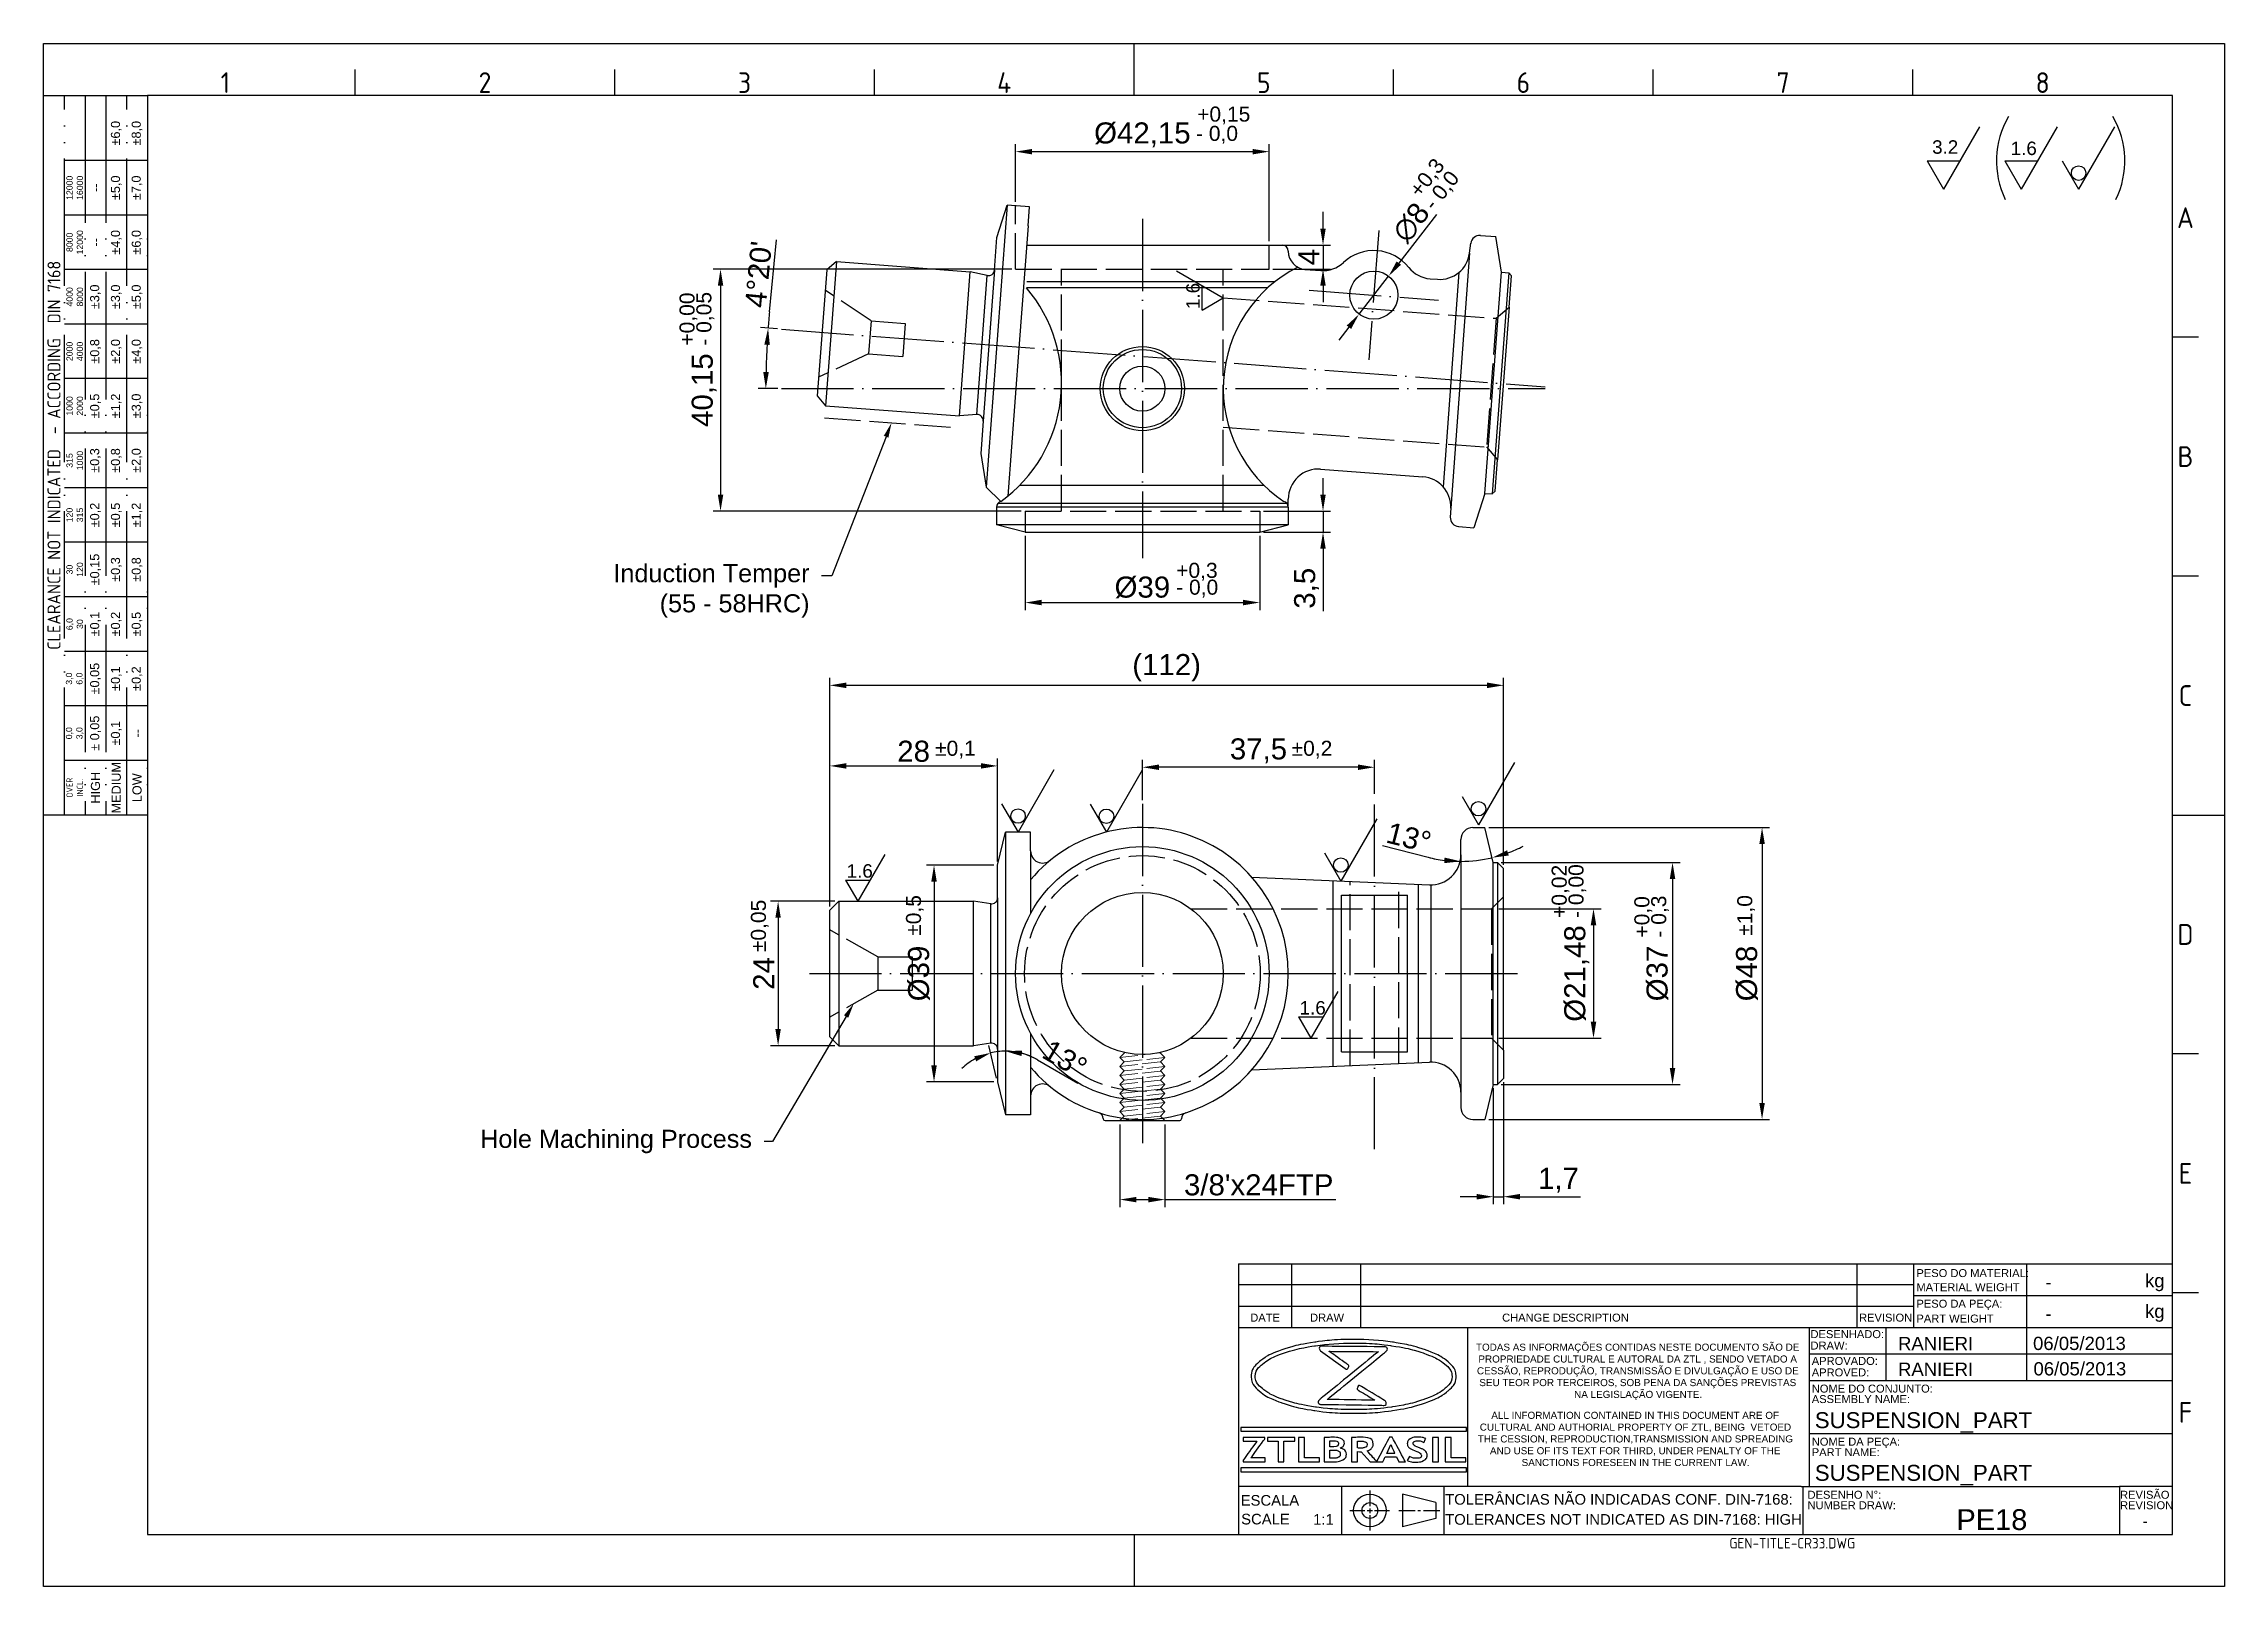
# Model space of a CAD drawing. Header units: millimetres. Extents: x 5222 to 5585, y 1392 to 1648.
import ezdxf
from ezdxf import colors
from ezdxf.entities.mleader import LeaderData, LeaderLine
from ezdxf.enums import TextEntityAlignment as Align
from ezdxf.math import Vec2, Vec3

# ---------------------------------------------------------------- set-up
doc = ezdxf.new("R2010")
doc.units = ezdxf.units.MM
for name, pattern in [('ACAD_ISO02W100', [15, 12, -3]), ('ACAD_ISO04W100', [30, 24, -3, 0, -3]), ('ACAD_ISO05W100', [33, 24, -3, 0, -3, 0, -3])]:
    doc.linetypes.add(name, pattern=pattern)
for name, color, linetype, lineweight in [('AM_0', 7, 'Continuous', 30), ('AM_4', 1, 'ACAD_ISO04W100', 25), ('AM_5', 1, 'Continuous', 25), ('AM_8', 5, 'ACAD_ISO02W100', 25), ('AM_BOR', 2, 'ACAD_ISO05W100', 35)]:
    doc.layers.add(name, color=color, linetype=linetype, lineweight=lineweight)
doc.layers.add('Camada 1', color=7, linetype='Continuous')
doc.styles.add('ACISOTS', font='isocp.shx', dxfattribs={"height": 1})
doc.styles.get("Standard").update_dxf_attribs({"font": 'arial.ttf'})
doc.dimstyles.new('ISO-25', dxfattribs={"dimtxt": 3.5, "dimasz": 2.75, "dimexe": 1.25, "dimexo": 0.625, "dimtad": 1, "dimtxsty": 'Standard', "dimcen": 2.5, "dimadec": 0, "dimazin": 0, "dimtfac": 1, "dimtmove": 0, "dimatfit": 3, "dimfxl": 1, "dimarcsym": 0})

msp = doc.modelspace()

# ---------------------------------------------------------------- texts
at = {"color": 0, "linetype": 'Continuous', "char_height": 1.17612, "attachment_point": 1}
for s, width, insert in [('\\pi0.21918;TODAS AS INFORMAÇÕES CONTIDAS NESTE DOCUMENTO SÃO DE \\P\\pi0.62633;PROPRIEDADE CULTURAL E AUTORAL DA ZTL , SENDO VETADO A \\P\\pi0.37522;CESSÃO, REPRODUÇÃO, TRANSMISSÃO E DIVULGAÇÃO E USO DE \\P\\pi0.78036;SEU TEOR POR TERCEIROS, SOB PENA DA SANÇÕES PREVISTAS \\P\\pi16.537;NA LEGISLAÇÃO VIGENTE.', 54.08098, (5460.326, 1432.484)), ('\\pi3.4221;ALL INFORMATION CONTAINED IN THIS DOCUMENT ARE OF \\P\\pi1.5039;CULTURAL AND AUTHORIAL PROPERTY OF ZTL, BEING  VETOED \\P\\pi1.1713;THE CESSION, REPRODUCTION,TRANSMISSION AND SPREADING \\P\\pi3.1999;AND USE OF ITS TEXT FOR THIRD, UNDER PENALTY OF THE \\P\\pi8.4671;SANCTIONS FORESEEN IN THE CURRENT LAW.', 54.60221, (5459.672, 1421.164))]:
    msp.add_mtext_dynamic_manual_height_columns(s, width=width, gutter_width=12.5, heights=[0], dxfattribs=dict(at, insert=insert))
at = {"layer": 'AM_5', "ltscale": 0.25, "char_height": 2.5, "attachment_point": 1}
for s, insert in [('+0,15', (5414.199, 1638.036)), ('- 0,0', (5414.005, 1634.833)), ('- 0,0', (5410.711, 1559.429)), ('+0,3', (5410.711, 1562.228)), ('%%P0,1', (5370.629, 1532.662)), ('%%P0,2', (5429.898, 1532.662))]:
    msp.add_mtext_dynamic_manual_height_columns(s, width=15.23302, gutter_width=12.5, heights=[0], dxfattribs=dict(at, insert=insert))
at = {"layer": 'AM_5', "char_height": 2.2356, "attachment_point": 1}
for s, insert in [('3.2', (5536.371, 1632.435)), ('1.6', (5549.429, 1632.219)), ('1.6', (5355.939, 1512.149)), ('1.6', (5431.227, 1489.399))]:
    msp.add_mtext_dynamic_manual_height_columns(s, width=18.23779, gutter_width=12.5, heights=[0], dxfattribs=dict(at, insert=insert))
at = {"layer": 'AM_5', "ltscale": 0.25, "char_height": 2.5, "attachment_point": 1}
for s, insert, rotation in [('+0,3', (5449.245, 1624.309), 51.67589), ('- 0,0', (5451.638, 1622.17), 51.67589), ('+0,00', (5328.15, 1598.306), 90), ('- 0,05', (5330.949, 1598.306), 90), ('+0,02', (5473.126, 1503.215), 90), ('- 0,00', (5475.924, 1503.215), 90), ('%%P0,05', (5340.015, 1497.537), 90), ('%%P0,5', (5365.796, 1500.247), 90), ('+0,0', (5486.868, 1499.949), 90), ('- 0,3', (5489.667, 1499.949), 90), ('%%P1,0', (5503.97, 1500.247), 90)]:
    msp.add_mtext_dynamic_manual_height_columns(s, width=15.23302, gutter_width=12.5, heights=[0], dxfattribs=dict(at, insert=insert, rotation=rotation))
at = {"layer": 'AM_5', "insert": (5412.381, 1604.396), "char_height": 2.2356, "attachment_point": 1, "rotation": 90}
msp.add_mtext_dynamic_manual_height_columns('1.6', width=18.23779, gutter_width=12.5, heights=[0], dxfattribs=at)
at = {"layer": 'AM_8', "color": 0, "linetype": 'Continuous'}
for s, height, p in [('PESO DO MATERIAL:', 1.32313, (5533.76, 1443.547)), ('kg', 2.2052, (5571.762, 1441.855)), ('MATERIAL WEIGHT', 1.32313, (5533.76, 1441.203)), ('PESO DA PEÇA:', 1.32313, (5533.76, 1438.462)), ('DATE', 1.3231, (5423.026, 1436.148)), ('DRAW', 1.3231, (5432.966, 1436.148)), ('CHANGE DESCRIPTION', 1.32313, (5464.892, 1436.148)), ('REVISION', 1.3231, (5524.222, 1436.148)), ('PART WEIGHT', 1.32313, (5533.76, 1435.993)), ('kg', 2.2052, (5571.762, 1436.768)), ('DESENHADO:', 1.3231, (5516.155, 1433.405)), ('DRAW:', 1.3231, (5516.155, 1431.502)), ('APROVADO:', 1.3231, (5516.364, 1428.949)), ('APROVED:', 1.3231, (5516.364, 1427.046)), ('NOME DO CONJUNTO:', 1.32313, (5516.364, 1424.354)), ('ASSEMBLY NAME:', 1.32313, (5516.364, 1422.611)), ('NOME DA PEÇA:', 1.32313, (5516.364, 1415.533)), ('PART NAME:', 1.3231, (5516.364, 1413.79)), ('ESCALA', 1.7642, (5421.432, 1405.564)), ('TOLERÂNCIAS NÃO INDICADAS CONF. DIN-7168:', 1.76418, (5455.421, 1405.728)), ('DESENHO N%%d:', 1.32313, (5515.661, 1406.712)), ('REVISÃO', 1.3231, (5567.61, 1406.712)), ('SCALE', 1.7642, (5421.514, 1402.447)), ('1:1', 1.7642, (5433.475, 1402.398)), ('TOLERANCES NOT INDICATED AS DIN-7168: HIGH', 1.76418, (5455.421, 1402.398)), ('NUMBER DRAW:', 1.32313, (5515.661, 1404.97)), ('REVISION', 1.3231, (5567.61, 1404.97))]:
    msp.add_text(s, height=height, dxfattribs=at).set_placement(p)
for p in [(5555.204, 1442.708), (5555.204, 1437.46)]:
    msp.add_attdef('-', text='', height=2.205, dxfattribs=at).set_placement(p, align=Align.MIDDLE_LEFT)
for tag, p, height in [('RANIERI', (5530.698, 1431.398), 2.205), ('06/05/2013', (5553.147, 1431.424), 2.205), ('RANIERI', (5530.696, 1427.13), 2.205), ('06/05/2013', (5553.218, 1427.203), 2.205), ('SUSPENSION_PART', (5516.863, 1418.448), 2.646), ('SUSPENSION_PART', (5516.863, 1409.694), 2.646), ('PE18', (5540.409, 1401.523), 3.45)]:
    msp.add_attdef(tag, p, '', height=height, dxfattribs=at)
at = {"layer": 'AM_8', "color": 0, "linetype": 'Continuous', "style": 'ACISOTS'}
msp.add_attdef('GEN-TITLE-CR33.DWG', (5502.668, 1398.444), '', height=1.764, dxfattribs=at)
at = {"layer": 'AM_8', "color": 0, "linetype": 'Continuous'}
msp.add_attdef('-', text='', height=1.725, dxfattribs=at).set_placement((5571.785, 1402.981), align=Align.MIDDLE_CENTER)

# ---------------------------------------------------------------- blocks, each defined once
blk = doc.blocks.new('A3 ZTL')
for p, q in [((19.57, 280.82), (19.57, 9.78)), ((401.17, 280.82), (19.57, 280.82)), ((401.17, 9.78), (401.17, 280.82)), ((19.57, 9.78), (401.17, 9.78))]:
    blk.add_line(p, q)
at = {"layer": 'AM_BOR', "color": 135, "linetype": 'Continuous', "lineweight": 25}
for p, q in [((0, 0), (0, 290.61)), ((0, 290.61), (410.96, 290.61)), ((410.96, 290.61), (410.96, 0)), ((410.96, 0), (0, 0))]:
    blk.add_line(p, q, dxfattribs=at)
at = {"layer": 'AM_BOR', "color": 135, "lineweight": 25}
for p, q in [((205.48, 280.82), (205.48, 290.61)), ((58.71, 280.82), (58.71, 285.71)), ((107.63, 280.82), (107.63, 285.71)), ((156.56, 280.82), (156.56, 285.71)), ((254.4, 280.82), (254.4, 285.71)), ((303.33, 280.82), (303.33, 285.71)), ((352.25, 280.82), (352.25, 285.71)), ((3.91, 145.3), (3.91, 280.82)), ((7.83, 280.82), (7.83, 145.3)), ((11.74, 280.82), (11.74, 145.3)), ((15.66, 145.3), (15.66, 280.82)), ((19.57, 268.59), (3.91, 268.59)), ((19.57, 258.32), (3.91, 258.32)), ((19.57, 248.04), (3.91, 248.04)), ((19.57, 237.77), (3.91, 237.77)), ((406.07, 235.32), (401.17, 235.32)), ((19.57, 227.5), (3.91, 227.5)), ((19.57, 217.22), (3.91, 217.22)), ((19.57, 206.95), (3.91, 206.95)), ((19.57, 196.67), (3.91, 196.67)), ((406.07, 190.31), (401.17, 190.31)), ((19.57, 186.4), (3.91, 186.4)), ((19.57, 176.13), (3.91, 176.13)), ((19.57, 165.85), (3.91, 165.85)), ((19.57, 155.58), (3.91, 155.58)), ((401.17, 145.3), (410.96, 145.3)), ((406.07, 100.29), (401.17, 100.29)), ((406.07, 55.28), (401.17, 55.28)), ((205.48, 9.78), (205.48, 0))]:
    blk.add_line(p, q, dxfattribs=at)
blk.add_lwpolyline([(19.57, 145.3), (0, 145.3), (0, 280.82), (19.57, 280.82)], close=True, dxfattribs=at)
at = {"layer": 'AM_BOR', "color": 135, "lineweight": 25, "style": 'ACISOTS'}
for s, p in [('1', (34.25, 283.27)), ('2', (83.17, 283.27)), ('3', (132.09, 283.27)), ('4', (181.02, 283.27)), ('5', (229.94, 283.27)), ('6', (278.86, 283.27)), ('7', (327.79, 283.27)), ('8', (376.71, 283.27)), ('A', (403.62, 257.83)), ('B', (403.62, 212.82)), ('C', (403.62, 167.81)), ('D', (403.62, 122.8)), ('E', (403.62, 77.79)), ('F', (403.62, 32.78))]:
    blk.add_text(s, height=3.91, dxfattribs=at).set_placement(p, align=Align.MIDDLE)
at = {"layer": 'AM_BOR', "color": 135, "lineweight": 25, "attachment_point": 5, "rotation": 90}
for s, insert, char_height, width in [('±6,0', (13.7, 273.73), 1.712, 10.274), ('±8,0', (17.61, 273.73), 1.712, 10.274), ('12000\\P16000', (5.87, 263.45), 1.174, 10.274), ('--', (9.78, 263.45), 1.712, 10.274), ('±5,0', (13.7, 263.45), 1.712, 10.274), ('±7,0', (17.61, 263.45), 1.712, 10.274), ('8000\\P12000', (5.87, 253.18), 1.174, 10.274), ('±4,0', (13.7, 253.18), 1.712, 10.274), ('±6,0', (17.61, 253.18), 1.712, 10.274), ('--', (9.78, 253.18), 1.712, 10.274), ('{\\Fisocp.shx|c0;CLEARANCE NOT INDICATED  - ACCORDING  DIN 7168}', (1.96, 213.06), 2.4462, 135.5186), ('4000\\P8000', (5.87, 242.91), 1.174, 10.274), ('±3,0', (9.78, 242.91), 1.712, 10.274), ('±3,0', (13.7, 242.91), 1.712, 10.274), ('±5,0', (17.61, 242.91), 1.712, 10.274), ('2000\\P4000', (5.87, 232.63), 1.174, 10.274), ('±0,8', (9.78, 232.63), 1.712, 10.274), ('±2,0', (13.7, 232.63), 1.712, 10.274), ('±4,0', (17.61, 232.63), 1.712, 10.274), ('1000\\P2000', (5.87, 222.36), 1.174, 10.274), ('±0,5', (9.78, 222.36), 1.712, 10.274), ('±1,2', (13.7, 222.36), 1.712, 10.274), ('±3,0', (17.61, 222.36), 1.712, 10.274), ('315\\P1000', (5.87, 212.08), 1.174, 10.274), ('±0,3', (9.78, 212.08), 1.712, 10.274), ('±0,8', (13.7, 212.08), 1.712, 10.274), ('±2,0', (17.61, 212.08), 1.712, 10.274), ('120\\P315', (5.87, 201.81), 1.174, 10.274), ('±0,2', (9.78, 201.81), 1.712, 10.274), ('±0,5', (13.7, 201.81), 1.712, 10.274), ('±1,2', (17.61, 201.81), 1.712, 10.274), ('±0,15', (9.78, 191.54), 1.712, 10.274), ('±0,3', (13.7, 191.54), 1.712, 10.274), ('±0,8', (17.61, 191.54), 1.712, 10.274), ('30\\P120', (5.87, 191.54), 1.174, 10.274), ('6,0\\P30', (5.87, 181.26), 1.174, 10.274), ('±0,1', (9.78, 181.26), 1.712, 10.274), ('±0,2', (13.7, 181.26), 1.712, 10.274), ('±0,5', (17.61, 181.26), 1.712, 10.274), ('±0,05', (9.78, 170.99), 1.712, 10.274), ('±0,1', (13.7, 170.99), 1.712, 10.274), ('±0,2', (17.61, 170.99), 1.712, 10.274), ('3,0\\P6,0', (5.87, 170.99), 1.174, 10.274), ('0,0\\P3,0', (5.87, 160.71), 1.174, 10.274), ('± 0,05', (9.78, 160.71), 1.712, 10.274), ('\\pt4.69206;±0,1', (13.7, 160.71), 1.7123, 10.274), ('--', (17.61, 160.71), 1.712, 10.274), ('{\\Fisocp.shx|c0;OVER\\PINCL.}', (5.87, 150.44), 1.1742, 10.274), ('HIGH', (9.78, 150.44), 1.712, 10.274), ('MEDIUM', (13.7, 150.44), 1.712, 10.274), ('LOW', (17.61, 150.44), 1.712, 10.274)]:
    blk.add_mtext(s, dxfattribs=dict(at, insert=insert, char_height=char_height, width=width))
blk = doc.blocks.new('*D174')
at = {"layer": 'AM_5', "color": 0, "lineweight": -2, "ltscale": 0.25, "transparency": 16777216}
for p, q in [((5385.59, 1566.7), (5385.59, 1554.37)), ((5424.59, 1566.7), (5424.59, 1554.37)), ((5388.34, 1555.62), (5421.84, 1555.62))]:
    blk.add_line(p, q, dxfattribs=at)
at = {"layer": 'AM_5', "color": 0, "ltscale": 0.25, "transparency": 16777216}
for points in [[(5388.34, 1556.08), (5388.34, 1555.17), (5385.59, 1555.62)], [(5421.84, 1556.08), (5421.84, 1555.17), (5424.59, 1555.62)]]:
    blk.add_solid(points, dxfattribs=at)
at = {"layer": 'Defpoints', "color": 0, "ltscale": 0.25, "transparency": 16777216}
for p in [(5385.59, 1567.32), (5424.59, 1567.32), (5424.59, 1555.62)]:
    blk.add_point(p, dxfattribs=at)
at = {"layer": 'AM_5', "color": 0, "ltscale": 0.25, "transparency": 16777216, "insert": (5405.09, 1558.13), "char_height": 3.5, "attachment_point": 5}
blk.add_mtext('%%C39', dxfattribs=at)
blk = doc.blocks.new('*D211')
at = {"layer": 'AM_5', "color": 0, "lineweight": -2, "ltscale": 0.25, "transparency": 16777216}
for p, q in [((5353.99, 1505.99), (5343.29, 1505.99)), ((5344.54, 1503.24), (5344.54, 1484.74)), ((5353.99, 1481.99), (5343.29, 1481.99))]:
    blk.add_line(p, q, dxfattribs=at)
at = {"layer": 'AM_5', "color": 0, "ltscale": 0.25, "transparency": 16777216}
for points in [[(5344.08, 1503.24), (5344.99, 1503.24), (5344.54, 1505.99)], [(5344.08, 1484.74), (5344.99, 1484.74), (5344.54, 1481.99)]]:
    blk.add_solid(points, dxfattribs=at)
at = {"layer": 'Defpoints', "color": 0, "ltscale": 0.25, "transparency": 16777216}
for p in [(5354.62, 1505.99), (5344.54, 1481.99), (5354.62, 1481.99)]:
    blk.add_point(p, dxfattribs=at)
at = {"layer": 'AM_5', "color": 0, "ltscale": 0.25, "transparency": 16777216, "insert": (5342.15, 1493.99), "char_height": 3.5, "attachment_point": 5, "rotation": 90}
blk.add_mtext('24', dxfattribs=at)
blk = doc.blocks.new('*D213')
at = {"layer": 'AM_5', "color": 0, "lineweight": -2, "ltscale": 0.25, "transparency": 16777216}
for p, q in [((5380.39, 1511.99), (5369.21, 1511.99)), ((5370.46, 1509.24), (5370.46, 1478.74)), ((5380.39, 1475.99), (5369.21, 1475.99))]:
    blk.add_line(p, q, dxfattribs=at)
at = {"layer": 'AM_5', "color": 0, "ltscale": 0.25, "transparency": 16777216}
for points in [[(5370, 1509.24), (5370.92, 1509.24), (5370.46, 1511.99)], [(5370, 1478.74), (5370.92, 1478.74), (5370.46, 1475.99)]]:
    blk.add_solid(points, dxfattribs=at)
at = {"layer": 'Defpoints', "color": 0, "ltscale": 0.25, "transparency": 16777216}
for p in [(5381.02, 1511.99), (5370.46, 1475.99), (5381.02, 1475.99)]:
    blk.add_point(p, dxfattribs=at)
at = {"layer": 'AM_5', "color": 0, "ltscale": 0.25, "transparency": 16777216, "insert": (5367.95, 1493.99), "char_height": 3.5, "attachment_point": 5, "rotation": 90}
blk.add_mtext('%%c39', dxfattribs=at)
blk = doc.blocks.new('*D212')
at = {"layer": 'AM_5', "color": 0, "lineweight": -2, "ltscale": 0.25, "transparency": 16777216}
for p, q in [((5380.87, 1476.6), (5379.58, 1482.01)), ((5387.64, 1479.65), (5394.38, 1475.75))]:
    blk.add_line(p, q, dxfattribs=at)
for start, end in [(118.3156, 133.2313), (90, 103.4), (59.9083, 90), (60.1687, 75.0844)]:
    blk.add_arc((5382.33, 1470.49), 10.59, start, end, dxfattribs=at)
at = {"layer": 'AM_5', "color": 0, "ltscale": 0.25, "transparency": 16777216}
for points in [[(5377.14, 1480.24), (5377.47, 1479.39), (5379.87, 1480.79)], [(5384.99, 1480.27), (5385.11, 1481.18), (5382.33, 1481.08)]]:
    blk.add_solid(points, dxfattribs=at)
at = {"layer": 'Defpoints', "color": 0, "ltscale": 0.25, "transparency": 16777216}
for p in [(5382.33, 1517.49), (5380.68, 1480.95), (5381.02, 1475.99), (5382.33, 1470.49), (5382.33, 1470.49)]:
    blk.add_point(p, dxfattribs=at)
at = {"layer": 'AM_5', "color": 0, "ltscale": 0.25, "transparency": 16777216, "insert": (5392.22, 1479.79), "char_height": 3.5, "attachment_point": 5, "rotation": 329.9083}
blk.add_mtext('13°', dxfattribs=at)
blk = doc.blocks.new('*D214')
at = {"layer": 'AM_5', "color": 0, "lineweight": -2, "ltscale": 0.25, "transparency": 16777216}
for p, q in [((5353.12, 1505.11), (5353.12, 1529.73)), ((5355.87, 1528.48), (5378.27, 1528.48)), ((5381.02, 1512.61), (5381.02, 1529.73))]:
    blk.add_line(p, q, dxfattribs=at)
at = {"layer": 'AM_5', "color": 0, "ltscale": 0.25, "transparency": 16777216}
for points in [[(5355.87, 1528.94), (5355.87, 1528.03), (5353.12, 1528.48)], [(5378.27, 1528.94), (5378.27, 1528.03), (5381.02, 1528.48)]]:
    blk.add_solid(points, dxfattribs=at)
at = {"layer": 'Defpoints', "color": 0, "ltscale": 0.25, "transparency": 16777216}
for p in [(5381.02, 1528.48), (5381.02, 1511.99), (5353.12, 1504.49)]:
    blk.add_point(p, dxfattribs=at)
at = {"layer": 'AM_5', "color": 0, "ltscale": 0.25, "transparency": 16777216, "insert": (5367.07, 1530.9), "char_height": 3.5, "attachment_point": 5}
blk.add_mtext('28', dxfattribs=at)
blk = doc.blocks.new('*D215')
at = {"layer": 'AM_5', "color": 0, "lineweight": -2, "ltscale": 0.25, "transparency": 16777216}
for p, q in [((5401.34, 1468.91), (5401.34, 1455.17)), ((5408.84, 1468.91), (5408.84, 1455.17)), ((5404.09, 1456.42), (5406.09, 1456.42)), ((5408.84, 1456.42), (5437.27, 1456.42))]:
    blk.add_line(p, q, dxfattribs=at)
at = {"layer": 'AM_5', "color": 0, "ltscale": 0.25, "transparency": 16777216}
for points in [[(5404.09, 1456.87), (5404.09, 1455.96), (5401.34, 1456.42)], [(5406.09, 1456.87), (5406.09, 1455.96), (5408.84, 1456.42)]]:
    blk.add_solid(points, dxfattribs=at)
at = {"layer": 'Defpoints', "color": 0, "ltscale": 0.25, "transparency": 16777216}
for p in [(5401.34, 1469.54), (5408.84, 1469.54), (5408.84, 1456.42)]:
    blk.add_point(p, dxfattribs=at)
at = {"layer": 'AM_5', "color": 0, "ltscale": 0.25, "transparency": 16777216, "insert": (5424.43, 1458.85), "char_height": 3.5, "attachment_point": 5}
blk.add_mtext("3/8'x24FTP", dxfattribs=at)
blk = doc.blocks.new('*D216')
at = {"layer": 'AM_5', "color": 0, "lineweight": -2, "ltscale": 0.25, "transparency": 16777216}
for p, q in [((5384.02, 1622.19), (5384.02, 1631.8)), ((5426.17, 1615.65), (5426.17, 1631.8)), ((5386.77, 1630.55), (5423.42, 1630.55))]:
    blk.add_line(p, q, dxfattribs=at)
at = {"layer": 'AM_5', "color": 0, "ltscale": 0.25, "transparency": 16777216}
for points in [[(5386.77, 1631), (5386.77, 1630.09), (5384.02, 1630.55)], [(5423.42, 1631), (5423.42, 1630.09), (5426.17, 1630.55)]]:
    blk.add_solid(points, dxfattribs=at)
at = {"layer": 'Defpoints', "color": 0, "ltscale": 0.25, "transparency": 16777216}
for p in [(5426.17, 1630.55), (5384.02, 1621.56), (5426.17, 1615.02)]:
    blk.add_point(p, dxfattribs=at)
at = {"layer": 'AM_5', "color": 0, "ltscale": 0.25, "transparency": 16777216, "insert": (5405.09, 1633.33), "char_height": 3.5, "attachment_point": 5}
blk.add_mtext('%%c42,15', dxfattribs=at)
blk = doc.blocks.new('*D217')
at = {"layer": 'AM_5', "color": 0, "lineweight": -2, "ltscale": 0.25, "transparency": 16777216}
for p, q in [((5383.39, 1611.02), (5333.72, 1611.02)), ((5334.97, 1608.27), (5334.97, 1573.57)), ((5384.97, 1570.82), (5333.72, 1570.82))]:
    blk.add_line(p, q, dxfattribs=at)
at = {"layer": 'AM_5', "color": 0, "ltscale": 0.25, "transparency": 16777216}
for points in [[(5334.52, 1608.27), (5335.43, 1608.27), (5334.97, 1611.02)], [(5334.52, 1573.57), (5335.43, 1573.57), (5334.97, 1570.82)]]:
    blk.add_solid(points, dxfattribs=at)
at = {"layer": 'Defpoints', "color": 0, "ltscale": 0.25, "transparency": 16777216}
for p in [(5384.02, 1611.02), (5334.97, 1570.82), (5385.59, 1570.82)]:
    blk.add_point(p, dxfattribs=at)
at = {"layer": 'AM_5', "color": 0, "ltscale": 0.25, "transparency": 16777216, "insert": (5332.25, 1590.92), "char_height": 3.5, "attachment_point": 5, "rotation": 90}
blk.add_mtext('40,15', dxfattribs=at)
blk = doc.blocks.new('*D218')
at = {"layer": 'AM_5', "color": 0, "lineweight": -2, "ltscale": 0.25, "transparency": 16777216}
for p, q in [((5454.01, 1620.12), (5447.71, 1612.03)), ((5441.11, 1603.55), (5446.03, 1609.86)), ((5439.43, 1601.38), (5437.74, 1599.21))]:
    blk.add_line(p, q, dxfattribs=at)
at = {"layer": 'AM_5', "color": 0, "ltscale": 0.25, "transparency": 16777216}
for points in [[(5447.35, 1612.31), (5448.08, 1611.75), (5446.03, 1609.86)], [(5439.06, 1601.66), (5439.79, 1601.09), (5441.11, 1603.55)]]:
    blk.add_solid(points, dxfattribs=at)
at = {"layer": 'Defpoints', "color": 0, "ltscale": 0.25, "transparency": 16777216}
for p in [(5446.03, 1609.86), (5441.11, 1603.55)]:
    blk.add_point(p, dxfattribs=at)
at = {"layer": 'AM_5', "color": 0, "ltscale": 0.25, "transparency": 16777216, "insert": (5449.77, 1618.76), "char_height": 3.5, "attachment_point": 5, "rotation": 52.1235}
blk.add_mtext('∅8', dxfattribs=at)
blk = doc.blocks.new('*D219')
at = {"layer": 'AM_5', "color": 0, "lineweight": -2, "ltscale": 0.25, "transparency": 16777216}
for p, q in [((5435.12, 1617.77), (5435.12, 1620.52)), ((5426.79, 1615.02), (5436.37, 1615.02)), ((5435.12, 1615.02), (5435.12, 1611.02)), ((5426.79, 1611.02), (5436.37, 1611.02)), ((5435.12, 1608.27), (5435.12, 1605.52))]:
    blk.add_line(p, q, dxfattribs=at)
at = {"layer": 'AM_5', "color": 0, "ltscale": 0.25, "transparency": 16777216}
for points in [[(5434.66, 1617.77), (5435.57, 1617.77), (5435.12, 1615.02)], [(5434.66, 1608.27), (5435.57, 1608.27), (5435.12, 1611.02)]]:
    blk.add_solid(points, dxfattribs=at)
at = {"layer": 'Defpoints', "color": 0, "ltscale": 0.25, "transparency": 16777216}
for p in [(5426.17, 1615.02), (5426.17, 1611.02), (5435.12, 1611.02)]:
    blk.add_point(p, dxfattribs=at)
at = {"layer": 'AM_5', "color": 0, "ltscale": 0.25, "transparency": 16777216, "insert": (5432.74, 1613.02), "char_height": 3.5, "attachment_point": 5, "rotation": 90}
blk.add_mtext('4', dxfattribs=at)
blk = doc.blocks.new('*D220')
at = {"layer": 'AM_5', "color": 0, "lineweight": -2, "ltscale": 0.25, "transparency": 16777216}
for p, q in [((5435.12, 1573.57), (5435.12, 1576.32)), ((5425.22, 1570.82), (5436.37, 1570.82)), ((5435.12, 1570.82), (5435.12, 1567.32)), ((5425.22, 1567.32), (5436.37, 1567.32)), ((5435.12, 1564.57), (5435.12, 1554.18))]:
    blk.add_line(p, q, dxfattribs=at)
at = {"layer": 'AM_5', "color": 0, "ltscale": 0.25, "transparency": 16777216}
for points in [[(5434.66, 1573.57), (5435.57, 1573.57), (5435.12, 1570.82)], [(5434.66, 1564.57), (5435.57, 1564.57), (5435.12, 1567.32)]]:
    blk.add_solid(points, dxfattribs=at)
at = {"layer": 'Defpoints', "color": 0, "ltscale": 0.25, "transparency": 16777216}
for p in [(5424.59, 1570.82), (5424.59, 1567.32), (5435.12, 1567.32)]:
    blk.add_point(p, dxfattribs=at)
at = {"layer": 'AM_5', "color": 0, "ltscale": 0.25, "transparency": 16777216, "insert": (5432.39, 1558), "char_height": 3.5, "attachment_point": 5, "rotation": 90}
blk.add_mtext('3,5', dxfattribs=at)
blk = doc.blocks.new('*D221')
at = {"layer": 'AM_5', "color": 0, "lineweight": -2, "ltscale": 0.25, "transparency": 16777216}
for p, q in [((5405.09, 1522.8), (5405.09, 1529.51)), ((5440.94, 1528.26), (5407.84, 1528.26)), ((5443.69, 1523.82), (5443.69, 1529.51))]:
    blk.add_line(p, q, dxfattribs=at)
at = {"layer": 'AM_5', "color": 0, "ltscale": 0.25, "transparency": 16777216}
for points in [[(5407.84, 1528.71), (5407.84, 1527.8), (5405.09, 1528.26)], [(5440.94, 1528.71), (5440.94, 1527.8), (5443.69, 1528.26)]]:
    blk.add_solid(points, dxfattribs=at)
at = {"layer": 'Defpoints', "color": 0, "ltscale": 0.25, "transparency": 16777216}
for p in [(5405.09, 1528.26), (5443.69, 1523.19), (5405.09, 1522.17)]:
    blk.add_point(p, dxfattribs=at)
at = {"layer": 'AM_5', "color": 0, "ltscale": 0.25, "transparency": 16777216, "insert": (5424.39, 1530.98), "char_height": 3.5, "attachment_point": 5}
blk.add_mtext('37,5', dxfattribs=at)
blk = doc.blocks.new('*D222')
at = {"layer": 'AM_5', "color": 0, "lineweight": -2, "ltscale": 0.25, "transparency": 16777216}
for p, q in [((5464.37, 1504.74), (5481.33, 1504.74)), ((5480.08, 1501.99), (5480.08, 1485.99)), ((5464.37, 1483.24), (5481.33, 1483.24))]:
    blk.add_line(p, q, dxfattribs=at)
at = {"layer": 'AM_5', "color": 0, "ltscale": 0.25, "transparency": 16777216}
for points in [[(5479.62, 1501.99), (5480.54, 1501.99), (5480.08, 1504.74)], [(5479.62, 1485.99), (5480.54, 1485.99), (5480.08, 1483.24)]]:
    blk.add_solid(points, dxfattribs=at)
at = {"layer": 'Defpoints', "color": 0, "ltscale": 0.25, "transparency": 16777216}
for p in [(5463.74, 1504.74), (5463.74, 1483.24), (5480.08, 1483.24)]:
    blk.add_point(p, dxfattribs=at)
at = {"layer": 'AM_5', "color": 0, "ltscale": 0.25, "transparency": 16777216, "insert": (5477.29, 1493.99), "char_height": 3.5, "attachment_point": 5, "rotation": 90}
blk.add_mtext('%%C21,48', dxfattribs=at)
blk = doc.blocks.new('*D223')
at = {"layer": 'AM_5', "color": 0, "lineweight": -2, "ltscale": 0.25, "transparency": 16777216}
for p, q in [((5353.12, 1529.11), (5353.12, 1543.12)), ((5355.87, 1541.87), (5462.37, 1541.87)), ((5465.12, 1512.05), (5465.12, 1543.12))]:
    blk.add_line(p, q, dxfattribs=at)
at = {"layer": 'AM_5', "color": 0, "ltscale": 0.25, "transparency": 16777216}
for points in [[(5355.87, 1542.33), (5355.87, 1541.41), (5353.12, 1541.87)], [(5462.37, 1542.33), (5462.37, 1541.41), (5465.12, 1541.87)]]:
    blk.add_solid(points, dxfattribs=at)
at = {"layer": 'Defpoints', "color": 0, "ltscale": 0.25, "transparency": 16777216}
for p in [(5465.12, 1541.87), (5353.12, 1528.48), (5465.12, 1511.43)]:
    blk.add_point(p, dxfattribs=at)
at = {"layer": 'AM_5', "color": 0, "ltscale": 0.25, "transparency": 16777216, "insert": (5409.12, 1544.79), "char_height": 3.5, "attachment_point": 5}
blk.add_mtext('(112)', dxfattribs=at)
blk = doc.blocks.new('*D224')
at = {"layer": 'AM_5', "color": 0, "lineweight": -2, "ltscale": 0.25, "transparency": 16777216}
for p, q in [((5465.12, 1475.92), (5465.12, 1455.65)), ((5463.42, 1474.92), (5463.42, 1455.65)), ((5460.67, 1456.9), (5457.92, 1456.9)), ((5463.42, 1456.9), (5465.12, 1456.9)), ((5467.87, 1456.9), (5477.91, 1456.9))]:
    blk.add_line(p, q, dxfattribs=at)
at = {"layer": 'AM_5', "color": 0, "ltscale": 0.25, "transparency": 16777216}
for points in [[(5460.67, 1457.36), (5460.67, 1456.44), (5463.42, 1456.9)], [(5467.87, 1457.36), (5467.87, 1456.44), (5465.12, 1456.9)]]:
    blk.add_solid(points, dxfattribs=at)
at = {"layer": 'Defpoints', "color": 0, "ltscale": 0.25, "transparency": 16777216}
for p in [(5463.42, 1475.55), (5465.12, 1476.55), (5465.12, 1456.9)]:
    blk.add_point(p, dxfattribs=at)
at = {"layer": 'AM_5', "color": 0, "ltscale": 0.25, "transparency": 16777216, "insert": (5474.26, 1459.63), "char_height": 3.5, "attachment_point": 5}
blk.add_mtext('1,7', dxfattribs=at)
blk = doc.blocks.new('*D225')
at = {"layer": 'AM_5', "color": 0, "lineweight": -2, "ltscale": 0.25, "transparency": 16777216}
for p, q in [((5464.74, 1512.43), (5494.47, 1512.43)), ((5493.22, 1509.68), (5493.22, 1478.3)), ((5464.74, 1475.55), (5494.47, 1475.55))]:
    blk.add_line(p, q, dxfattribs=at)
at = {"layer": 'AM_5', "color": 0, "ltscale": 0.25, "transparency": 16777216}
for points in [[(5492.76, 1509.68), (5493.68, 1509.68), (5493.22, 1512.43)], [(5492.76, 1478.3), (5493.68, 1478.3), (5493.22, 1475.55)]]:
    blk.add_solid(points, dxfattribs=at)
at = {"layer": 'Defpoints', "color": 0, "ltscale": 0.25, "transparency": 16777216}
for p in [(5464.12, 1512.43), (5464.12, 1475.55), (5493.22, 1475.55)]:
    blk.add_point(p, dxfattribs=at)
at = {"layer": 'AM_5', "color": 0, "ltscale": 0.25, "transparency": 16777216, "insert": (5490.71, 1493.99), "char_height": 3.5, "attachment_point": 5, "rotation": 90}
blk.add_mtext('%%c37', dxfattribs=at)
blk = doc.blocks.new('*D226')
at = {"layer": 'AM_5', "color": 0, "lineweight": -2, "ltscale": 0.25, "transparency": 16777216}
for p, q in [((5452.58, 1513.29), (5445.03, 1515.19)), ((5458.04, 1513.08), (5458.04, 1511.37))]:
    blk.add_line(p, q, dxfattribs=at)
for start, end in [(255.8908, 270), (255.9176, 262.9588), (270, 283.4), (290.4412, 297.4824)]:
    blk.add_arc((5458.04, 1535.01), 22.39, start, end, dxfattribs=at)
at = {"layer": 'AM_5', "color": 0, "ltscale": 0.25, "transparency": 16777216}
for points in [[(5455.32, 1513.25), (5455.26, 1512.33), (5458.04, 1512.62)], [(5465.99, 1513.59), (5465.72, 1514.47), (5463.23, 1513.23)]]:
    blk.add_solid(points, dxfattribs=at)
at = {"layer": 'Defpoints', "color": 0, "ltscale": 0.25, "transparency": 16777216}
for p in [(5458.04, 1516.24), (5462.03, 1518.24), (5458.04, 1513.71), (5461.51, 1512.89), (5463.42, 1512.43)]:
    blk.add_point(p, dxfattribs=at)
at = {"layer": 'AM_5', "color": 0, "ltscale": 0.25, "transparency": 16777216, "insert": (5449.39, 1516.58), "char_height": 3.5, "attachment_point": 5, "rotation": 345.8908}
blk.add_mtext('13°', dxfattribs=at)
blk = doc.blocks.new('*D227')
at = {"layer": 'AM_5', "color": 0, "lineweight": -2, "ltscale": 0.25, "transparency": 16777216}
for p, q in [((5462.66, 1518.24), (5509.35, 1518.24)), ((5508.1, 1515.49), (5508.1, 1472.49)), ((5462.66, 1469.74), (5509.35, 1469.74))]:
    blk.add_line(p, q, dxfattribs=at)
at = {"layer": 'AM_5', "color": 0, "ltscale": 0.25, "transparency": 16777216}
for points in [[(5507.64, 1515.49), (5508.56, 1515.49), (5508.1, 1518.24)], [(5507.64, 1472.49), (5508.56, 1472.49), (5508.1, 1469.74)]]:
    blk.add_solid(points, dxfattribs=at)
at = {"layer": 'Defpoints', "color": 0, "ltscale": 0.25, "transparency": 16777216}
for p in [(5462.03, 1518.24), (5462.03, 1469.74), (5508.1, 1469.74)]:
    blk.add_point(p, dxfattribs=at)
at = {"layer": 'AM_5', "color": 0, "ltscale": 0.25, "transparency": 16777216, "insert": (5505.59, 1493.99), "char_height": 3.5, "attachment_point": 5, "rotation": 90}
blk.add_mtext('%%c48', dxfattribs=at)
blk = doc.blocks.new('*D230')
at = {"layer": 'AM_5', "color": 0, "lineweight": -2, "ltscale": 0.25, "transparency": 16777216}
for p, q in [((5343.12, 1603.94), (5344.26, 1615.89)), ((5344.46, 1601.08), (5341.63, 1601.3)), ((5344.47, 1591.17), (5341.25, 1591.17))]:
    blk.add_line(p, q, dxfattribs=at)
for start, end in [(174.5218, 175.7), (176.8782, 178.8218)]:
    blk.add_arc((5476.24, 1591.17), 133.74, start, end, dxfattribs=at)
at = {"layer": 'AM_5', "color": 0, "ltscale": 0.25, "transparency": 16777216}
for points in [[(5342.25, 1598.49), (5343.16, 1598.43), (5342.88, 1601.2)], [(5342.99, 1593.92), (5342.07, 1593.93), (5342.5, 1591.17)]]:
    blk.add_solid(points, dxfattribs=at)
at = {"layer": 'Defpoints', "color": 0, "ltscale": 0.25, "transparency": 16777216}
for p in [(5345.08, 1601.04), (5342.55, 1594.52), (5472.05, 1591.49), (5345.1, 1591.17), (5472.05, 1591.17)]:
    blk.add_point(p, dxfattribs=at)
at = {"layer": 'AM_5', "color": 0, "ltscale": 0.25, "transparency": 16777216, "insert": (5341.29, 1610.15), "char_height": 3.5, "attachment_point": 5, "rotation": 84.5218}
blk.add_mtext("4%%d20'", dxfattribs=at)

# ---------------------------------------------------------------- dimensions: what is measured, and where the dimension line sits
at = {"layer": 'AM_5', "ltscale": 0.25}
for base, p1, p2, text, picture, middle in [((5426.167, 1630.545), (5384.017, 1621.562), (5426.167, 1615.024), '%%c42,15', '*D216', (5405.092, 1633.331)), ((5424.592, 1555.624), (5385.592, 1567.324), (5424.592, 1567.324), '%%C39', '*D174', (5405.092, 1558.134)), ((5465.117, 1541.871), (5353.117, 1528.485), (5465.117, 1511.428), '(112)', '*D223', (5409.117, 1544.791)), ((5381.017, 1528.485), (5353.117, 1504.488), (5381.017, 1511.988), '28', '*D214', (5367.067, 1530.897)), ((5405.092, 1528.256), (5443.687, 1523.195), (5405.092, 1522.174), '37,5', '*D221', (5424.389, 1530.984)), ((5408.842, 1456.416), (5401.342, 1469.538), (5408.842, 1469.538), "3/8'x24FTP", '*D215', (5424.432, 1458.851))]:
    dim = msp.add_linear_dim(base=base, p1=p1, p2=p2, text=text, dimstyle='ISO-25', dxfattribs=at)
    dim.commit()
    dim.dimension.update_dxf_attribs({"geometry": picture, "text_midpoint": middle})
for base, p1, p2, picture, middle in [((5435.116, 1611.024), (5426.167, 1615.024), (5426.167, 1611.024), '*D219', (5432.741, 1613.024)), ((5435.116, 1567.324), (5424.592, 1570.824), (5424.592, 1567.324), '*D220', (5432.388, 1558.001)), ((5344.536, 1481.988), (5354.617, 1505.988), (5354.617, 1481.988), '*D211', (5342.153, 1493.988))]:
    dim = msp.add_linear_dim(base=base, p1=p1, p2=p2, angle=90, dimstyle='ISO-25', dxfattribs=at)
    dim.commit()
    dim.dimension.update_dxf_attribs({"geometry": picture, "text_midpoint": middle})
dim = msp.add_diameter_dim_2p(p1=(5441.113, 1603.547), p2=(5446.025, 1609.862), dimstyle='ISO-25', dxfattribs=at)
dim.commit()
dim.dimension.update_dxf_attribs({"geometry": '*D218', "text_midpoint": (5451.749, 1617.22), "dimtype": 163})
dim = msp.add_angular_dim_2l(base=(5342.546, 1594.52), line1=((5345.097, 1591.174), (5472.054, 1591.174)), line2=((5345.082, 1601.036), (5472.054, 1591.489)), text="4%%d20'", dimstyle='ISO-25', dxfattribs=at)
dim.commit()
dim.dimension.update_dxf_attribs({"geometry": '*D230', "text_midpoint": (5341.287, 1610.148)})
for base, p1, p2, text, picture, middle in [((5334.975, 1570.824), (5384.017, 1611.024), (5385.592, 1570.824), '40,15', '*D217', (5332.246, 1590.924)), ((5508.097, 1469.738), (5462.033, 1518.238), (5462.033, 1469.738), '%%c48', '*D227', (5505.587, 1493.988)), ((5370.457, 1475.988), (5381.017, 1511.988), (5381.017, 1475.988), '%%c39', '*D213', (5367.947, 1493.988)), ((5493.221, 1475.548), (5464.117, 1512.428), (5464.117, 1475.548), '%%c37', '*D225', (5490.711, 1493.988))]:
    dim = msp.add_linear_dim(base=base, p1=p1, p2=p2, angle=90, text=text, dimstyle='ISO-25', dxfattribs=at)
    dim.commit()
    dim.dimension.update_dxf_attribs({"geometry": picture, "text_midpoint": middle})
for base, line1, line2, picture, middle in [((5461.514, 1512.891), ((5458.037, 1513.708), (5458.037, 1516.238)), ((5463.417, 1512.428), (5462.033, 1518.238)), '*D226', (5449.391, 1516.584)), ((5380.682, 1480.953), ((5382.327, 1517.488), (5382.327, 1470.488)), ((5381.017, 1475.988), (5382.327, 1470.488)), '*D212', (5392.217, 1479.789))]:
    dim = msp.add_angular_dim_2l(base=base, line1=line1, line2=line2, dimstyle='ISO-25', dxfattribs=at)
    dim.commit()
    dim.dimension.update_dxf_attribs({"geometry": picture, "text_midpoint": middle})
dim = msp.add_linear_dim(base=(5480.077, 1483.238), p1=(5463.742, 1504.738), p2=(5463.742, 1483.238), angle=90, text='%%C21,48', dimstyle='ISO-25', dxfattribs=at)
dim.commit()
dim.dimension.update_dxf_attribs({"geometry": '*D222', "text_midpoint": (5480.077, 1493.988), "dimtype": 160})
dim = msp.add_linear_dim(base=(5465.117, 1456.897), p1=(5463.417, 1475.548), p2=(5465.117, 1476.548), dimstyle='ISO-25', dxfattribs=at)
dim.commit()
dim.dimension.update_dxf_attribs({"geometry": '*D224', "text_midpoint": (5474.263, 1459.625)})

# ---------------------------------------------------------------- linework, layer by layer
at = {"linetype": 'Continuous'}
msp.add_line((5421.072, 1445.771), (5576.32, 1445.771), dxfattribs=at)
at = {"layer": 'AM_0', "ltscale": 5}
for p, q in [((5382.638, 1621.666), (5379.114, 1574.798)), ((5377.562, 1586.857), (5379.3, 1609.975)), ((5457.671, 1610.448), (5455.08, 1574.858)), ((5465.986, 1610.438), (5463.22, 1573.662)), ((5466.055, 1604.696), (5464.148, 1579.328)), ((5429.138, 1572.066), (5381.046, 1572.066)), ((5429.342, 1571.46), (5429.342, 1572.811)), ((5429.342, 1571.46), (5429.342, 1568.524)), ((5381.017, 1511.988), (5382.327, 1517.488)), ((5382.327, 1517.488), (5382.327, 1470.488)), ((5386.517, 1517.488), (5382.327, 1517.488)), ((5386.517, 1514.343), (5386.517, 1517.488)), ((5458.037, 1513.708), (5458.037, 1516.238)), ((5460.037, 1518.238), (5462.033, 1518.238)), ((5463.417, 1512.428), (5462.033, 1518.238)), ((5381.017, 1506.569), (5381.017, 1511.988)), ((5386.517, 1514.343), (5386.517, 1503.944)), ((5458.037, 1513.708), (5458.037, 1474.267)), ((5463.417, 1475.548), (5463.417, 1512.428)), ((5463.417, 1512.428), (5464.117, 1512.428)), ((5464.117, 1512.428), (5464.117, 1475.548)), ((5464.117, 1512.428), (5465.117, 1511.428)), ((5423.314, 1509.988), (5452.821, 1508.713)), ((5436.775, 1509.406), (5436.775, 1478.569)), ((5450.939, 1508.794), (5450.939, 1479.181)), ((5453.037, 1508.708), (5453.037, 1479.267)), ((5465.117, 1481.238), (5465.117, 1511.428)), ((5354.617, 1505.988), (5353.117, 1504.488)), ((5353.117, 1483.488), (5353.117, 1504.488)), ((5354.617, 1505.988), (5354.617, 1481.988)), ((5354.617, 1505.988), (5377.017, 1505.988)), ((5377.017, 1481.988), (5377.017, 1505.988)), ((5379.875, 1505.579), (5377.017, 1505.988)), ((5379.875, 1482.396), (5379.875, 1505.579)), ((5381.017, 1506.569), (5381.017, 1481.406)), ((5438.187, 1480.988), (5438.187, 1506.988)), ((5438.187, 1506.988), (5449.187, 1506.988)), ((5449.187, 1480.988), (5449.187, 1506.988)), ((5353.117, 1483.488), (5354.617, 1481.988)), ((5386.517, 1484.032), (5386.517, 1473.633)), ((5354.617, 1481.988), (5377.017, 1481.988)), ((5379.875, 1482.396), (5377.017, 1481.988)), ((5381.017, 1481.406), (5381.017, 1475.988)), ((5423.314, 1477.988), (5452.821, 1479.262)), ((5438.187, 1480.988), (5449.187, 1480.988)), ((5465.117, 1481.238), (5465.117, 1476.548)), ((5381.017, 1475.988), (5382.327, 1470.488)), ((5463.417, 1475.548), (5462.033, 1469.738)), ((5463.417, 1475.548), (5464.117, 1475.548)), ((5465.117, 1476.548), (5464.117, 1475.548)), ((5386.517, 1473.633), (5386.517, 1470.488)), ((5458.037, 1474.267), (5458.037, 1471.738)), ((5386.517, 1470.488), (5382.327, 1470.488)), ((5398.592, 1469.877), (5398.592, 1469.838)), ((5398.892, 1469.538), (5411.292, 1469.538)), ((5411.592, 1469.877), (5411.592, 1469.838)), ((5460.037, 1469.738), (5462.033, 1469.738))]:
    msp.add_line(p, q, dxfattribs=at)
at = {"layer": 'AM_0', "lineweight": 25, "ltscale": 5}
for p, q in [((5380.919, 1616.28), (5382.638, 1621.666)), ((5386.319, 1621.389), (5382.638, 1621.666)), ((5386.08, 1618.216), (5386.319, 1621.389)), ((5386.08, 1618.216), (5384.554, 1597.918)), ((5380.513, 1610.877), (5380.919, 1616.28)), ((5385.84, 1615.024), (5428.342, 1615.024)), ((5429.342, 1614.024), (5429.342, 1613.984)), ((5459.471, 1613.687), (5456.343, 1571.332)), ((5459.471, 1613.687), (5459.679, 1615.313)), ((5461.279, 1616.618), (5463.844, 1616.425)), ((5464.789, 1610.528), (5463.844, 1616.425)), ((5352.614, 1610.887), (5351.039, 1589.946)), ((5354.222, 1612.27), (5352.422, 1588.338)), ((5354.222, 1612.27), (5352.614, 1610.887)), ((5354.222, 1612.27), (5376.48, 1610.597)), ((5374.681, 1586.664), (5376.48, 1610.597)), ((5379.3, 1609.975), (5376.48, 1610.597)), ((5380.513, 1610.877), (5378.626, 1585.784)), ((5432.117, 1610.992), (5434.746, 1610.795)), ((5462.024, 1573.752), (5464.789, 1610.528)), ((5464.789, 1610.528), (5465.986, 1610.438)), ((5465.986, 1610.438), (5466.447, 1609.902)), ((5466.055, 1604.696), (5466.447, 1609.902)), ((5425.937, 1607.925), (5385.806, 1607.925)), ((5427.072, 1608.889), (5385.879, 1608.889)), ((5452.905, 1609.429), (5454.136, 1609.337)), ((5384.554, 1597.918), (5382.702, 1573.287)), ((5351.039, 1589.946), (5352.422, 1588.338)), ((5352.422, 1588.338), (5374.681, 1586.664)), ((5377.562, 1586.857), (5374.681, 1586.664)), ((5378.626, 1585.784), (5378.22, 1580.381)), ((5378.22, 1580.381), (5379.114, 1574.798)), ((5434.717, 1577.797), (5451.722, 1576.518)), ((5463.757, 1574.123), (5464.148, 1579.328)), ((5381.575, 1572.424), (5379.114, 1574.798)), ((5425.334, 1575.074), (5384.67, 1575.074)), ((5462.024, 1573.752), (5460.208, 1568.062)), ((5462.024, 1573.752), (5463.22, 1573.662)), ((5463.22, 1573.662), (5463.757, 1574.123)), ((5429.342, 1571.46), (5380.842, 1571.46)), ((5380.842, 1571.46), (5380.842, 1568.524)), ((5456.343, 1571.332), (5456.281, 1569.809)), ((5429.342, 1568.524), (5380.842, 1568.524)), ((5385.592, 1567.324), (5380.842, 1568.524)), ((5385.592, 1567.324), (5424.592, 1567.324)), ((5424.592, 1567.324), (5429.342, 1568.524)), ((5457.668, 1568.253), (5460.208, 1568.062))]:
    msp.add_line(p, q, dxfattribs=at)
for centre, radius in [((5443.569, 1606.704), 4), ((5405.092, 1591.174), 7), ((5405.092, 1591.174), 3.75)]:
    msp.add_circle(centre, radius, dxfattribs=at)
at = {"layer": 'AM_0', "ltscale": 5}
for radius in [21.075, 13.45]:
    msp.add_circle((5405.092, 1493.988), radius, dxfattribs=at)
at = {"layer": 'AM_0', "lineweight": 25, "ltscale": 5}
for centre, radius, start, end in [((5428.342, 1614.024), 1, 0, 90), ((5432.342, 1613.984), 3, 180, 265.7), ((5443.569, 1606.704), 7.4, 38.45057, 132.94943), ((5454.511, 1614.323), 5, 265.7, 352.7), ((5379.516, 1610.952), 1, 257.5699, 355.7), ((5441.11, 1591.216), 22.57, 116.87298, 236.36471), ((5435.12, 1615.781), 5, 265.7, 312.94943), ((5453.28, 1614.415), 5, 218.45057, 265.7), ((5367.39, 1592.117), 24.27, 305.7657, 40.64074), ((5377.629, 1585.859), 1, 355.7, 93.8301), ((5434.342, 1572.811), 5, 85.7, 180), ((5451.347, 1571.532), 5, 357.7, 85.7), ((5381.842, 1571.46), 1, 105.46601, 180), ((5457.78, 1569.748), 1.5, 177.7, 265.7)]:
    msp.add_arc(centre, radius, start, end, dxfattribs=at)
at = {"layer": 'AM_0', "ltscale": 5}
for centre, radius, start, end in [((5461.167, 1615.122), 1.5, 85.7, 172.7), ((5428.342, 1571.46), 1, 0, 74.53399), ((5405.092, 1493.988), 24.25, 220.0058, 139.9942), ((5460.037, 1516.238), 2, 90, 180), ((5388.517, 1514.343), 2, 180, 309.1556), ((5453.037, 1513.708), 5, 267.52637, 0), ((5380.017, 1506.569), 1, 261.8699, 0), ((5380.017, 1481.406), 1, 0, 98.1301), ((5453.037, 1474.267), 5, 0, 92.47363), ((5388.517, 1473.633), 2, 50.8444, 180), ((5397.592, 1469.877), 1, 0, 72.72071), ((5398.892, 1469.838), 0.3, 180, 270), ((5411.292, 1469.838), 0.3, 270, 0), ((5412.592, 1469.877), 1, 107.27929, 180), ((5460.037, 1471.738), 2, 180, 270)]:
    msp.add_arc(centre, radius, start, end, dxfattribs=at)
at = {"layer": 'AM_4', "ltscale": 0.5}
for p, q in [((5405.092, 1619.361), (5405.092, 1562.988)), ((5444.376, 1617.439), (5442.762, 1595.969)), ((5432.834, 1607.511), (5454.304, 1605.897)), ((5345.082, 1601.036), (5472.054, 1591.489)), ((5345.097, 1591.174), (5472.054, 1591.174)), ((5443.687, 1464.781), (5443.687, 1523.195)), ((5405.092, 1522.174), (5405.092, 1465.801)), ((5349.746, 1493.988), (5468.438, 1493.988))]:
    msp.add_line(p, q, dxfattribs=at)
at = {"layer": 'AM_5'}
for p, q in [((5544.224, 1634.665), (5538.248, 1624.315)), ((5557.165, 1634.665), (5551.189, 1624.315)), ((5566.68, 1634.665), (5560.705, 1624.315)), ((5535.532, 1629.019), (5540.965, 1629.019)), ((5535.532, 1629.019), (5538.248, 1624.315)), ((5548.473, 1629.019), (5553.905, 1629.019)), ((5548.473, 1629.019), (5551.189, 1624.315)), ((5557.988, 1629.019), (5560.705, 1624.315)), ((5410.779, 1610.745), (5418.542, 1606.263)), ((5415.013, 1604.226), (5415.013, 1608.3)), ((5415.013, 1604.226), (5418.542, 1606.263)), ((5390.394, 1527.831), (5384.418, 1517.481)), ((5405.083, 1527.796), (5399.108, 1517.446)), ((5466.925, 1529.053), (5460.95, 1518.703)), ((5458.234, 1523.408), (5460.95, 1518.703)), ((5381.702, 1522.186), (5384.418, 1517.481)), ((5396.392, 1522.15), (5399.108, 1517.446)), ((5444.04, 1519.694), (5438.064, 1509.344)), ((5362.288, 1513.75), (5357.806, 1505.988)), ((5435.348, 1514.048), (5438.064, 1509.344)), ((5355.769, 1509.516), (5359.843, 1509.516)), ((5355.769, 1509.516), (5357.806, 1505.988)), ((5437.575, 1491), (5433.094, 1483.238)), ((5431.056, 1486.766), (5435.131, 1486.766)), ((5431.056, 1486.766), (5433.094, 1483.238))]:
    msp.add_line(p, q, dxfattribs=at)
for centre in [(5560.715, 1626.981), (5460.96, 1521.369), (5384.429, 1520.147), (5399.118, 1520.112), (5438.074, 1512.01)]:
    msp.add_circle(centre, 1.205, dxfattribs=at)
at = {"layer": 'AM_5', "ltscale": 5}
msp.add_circle((5405.092, 1591.174), 6.5, dxfattribs=at)
at = {"layer": 'AM_5'}
for centre, start, end in [((5561.687, 1629.009), 149.81687, 205.95777), ((5553.78, 1629.009), 334.04223, 30.18313)]:
    msp.add_arc(centre, 14.627, start, end, dxfattribs=at)
at = {"layer": 'AM_8', "ltscale": 0.5}
for p, q in [((5384.017, 1611.024), (5384.017, 1621.562)), ((5426.167, 1611.024), (5426.167, 1615.024)), ((5384.017, 1611.024), (5426.167, 1611.024)), ((5391.642, 1570.824), (5391.642, 1611.024)), ((5418.542, 1570.824), (5418.542, 1611.024)), ((5360.002, 1602.447), (5352.361, 1607.534)), ((5418.542, 1606.263), (5463.911, 1602.852)), ((5360.002, 1602.447), (5359.589, 1596.962)), ((5360.002, 1602.447), (5365.685, 1602.019)), ((5463.911, 1602.852), (5462.304, 1581.473)), ((5463.911, 1602.852), (5466.055, 1604.696)), ((5365.685, 1602.019), (5365.273, 1596.535)), ((5359.589, 1596.962), (5351.274, 1593.075)), ((5359.589, 1596.962), (5365.273, 1596.535)), ((5352.272, 1586.344), (5374.531, 1584.67)), ((5418.542, 1584.763), (5462.304, 1581.473)), ((5462.304, 1581.473), (5464.148, 1579.328)), ((5385.592, 1570.824), (5424.592, 1570.824)), ((5385.592, 1570.824), (5385.592, 1567.324)), ((5424.592, 1570.824), (5424.592, 1567.324)), ((5439.637, 1478.693), (5439.637, 1509.283)), ((5447.737, 1479.043), (5447.737, 1508.933)), ((5413.175, 1504.738), (5463.117, 1504.738)), ((5463.117, 1504.738), (5465.117, 1506.738)), ((5463.117, 1504.738), (5463.117, 1483.238)), ((5361.117, 1496.738), (5353.117, 1501.238)), ((5361.117, 1496.738), (5366.817, 1496.738)), ((5361.117, 1496.738), (5361.117, 1491.238)), ((5366.817, 1496.738), (5366.817, 1491.238)), ((5361.117, 1491.238), (5353.117, 1486.738)), ((5361.117, 1491.238), (5366.817, 1491.238)), ((5413.175, 1483.238), (5463.117, 1483.238)), ((5463.117, 1483.238), (5465.117, 1481.238))]:
    msp.add_line(p, q, dxfattribs=at)
at = {"layer": 'AM_8', "lineweight": 18, "ltscale": 0.25}
for p, q in [((5401.342, 1480.038), (5402.164, 1480.86)), ((5401.342, 1480.038), (5408.092, 1480.788)), ((5402.092, 1479.288), (5401.342, 1480.038)), ((5401.342, 1478.538), (5402.092, 1479.288)), ((5401.342, 1478.538), (5408.092, 1479.288)), ((5402.092, 1479.288), (5408.842, 1480.038)), ((5408.842, 1480.038), (5408.019, 1480.86)), ((5408.092, 1479.288), (5408.842, 1480.038)), ((5408.842, 1478.538), (5408.092, 1479.288)), ((5402.092, 1477.788), (5401.342, 1478.538)), ((5401.342, 1477.038), (5402.092, 1477.788)), ((5401.342, 1477.038), (5408.092, 1477.788)), ((5402.092, 1476.288), (5401.342, 1477.038)), ((5401.342, 1475.538), (5402.092, 1476.288)), ((5401.342, 1475.538), (5408.092, 1476.288)), ((5402.092, 1474.788), (5401.342, 1475.538)), ((5402.092, 1477.788), (5408.842, 1478.538)), ((5402.092, 1476.288), (5408.842, 1477.038)), ((5402.092, 1474.788), (5408.842, 1475.538)), ((5408.092, 1477.788), (5408.842, 1478.538)), ((5408.842, 1477.038), (5408.092, 1477.788)), ((5408.092, 1476.288), (5408.842, 1477.038)), ((5408.842, 1475.538), (5408.092, 1476.288)), ((5408.092, 1474.788), (5408.842, 1475.538)), ((5401.342, 1474.038), (5402.092, 1474.788)), ((5401.342, 1474.038), (5408.092, 1474.788)), ((5402.092, 1473.288), (5401.342, 1474.038)), ((5401.342, 1472.538), (5402.092, 1473.288)), ((5401.342, 1472.538), (5408.092, 1473.288)), ((5402.092, 1471.788), (5401.342, 1472.538)), ((5401.342, 1471.038), (5402.092, 1471.788)), ((5401.342, 1471.038), (5408.092, 1471.788)), ((5402.092, 1473.288), (5408.842, 1474.038)), ((5402.092, 1471.788), (5408.842, 1472.538)), ((5408.842, 1474.038), (5408.092, 1474.788)), ((5408.092, 1473.288), (5408.842, 1474.038)), ((5408.842, 1472.538), (5408.092, 1473.288)), ((5408.092, 1471.788), (5408.842, 1472.538)), ((5408.842, 1471.038), (5408.092, 1471.788)), ((5402.092, 1470.288), (5401.342, 1471.038)), ((5401.342, 1469.538), (5402.092, 1470.288)), ((5401.342, 1469.538), (5408.092, 1470.288)), ((5402.092, 1470.288), (5408.842, 1471.038)), ((5408.092, 1470.288), (5408.842, 1471.038)), ((5408.842, 1469.538), (5408.092, 1470.288))]:
    msp.add_line(p, q, dxfattribs=at)
at = {"layer": 'AM_8', "color": 0, "linetype": 'Continuous'}
for p, q in [((5421.072, 1445.771), (5421.072, 1400.785)), ((5429.893, 1445.771), (5429.893, 1435.186)), ((5441.36, 1445.771), (5441.36, 1435.186)), ((5523.872, 1445.771), (5523.872, 1435.186)), ((5533.316, 1435.186), (5533.316, 1445.771)), ((5552.062, 1445.771), (5552.062, 1440.479)), ((5576.32, 1400.785), (5576.32, 1445.771)), ((5533.316, 1442.243), (5421.072, 1442.243)), ((5533.316, 1440.479), (5576.32, 1440.479)), ((5552.062, 1440.479), (5552.062, 1435.186)), ((5421.072, 1438.715), (5533.316, 1438.715)), ((5421.072, 1435.186), (5514.574, 1435.186)), ((5459.132, 1435.186), (5459.132, 1408.724)), ((5514.574, 1435.186), (5576.32, 1435.186)), ((5515.92, 1435.186), (5515.92, 1418.427)), ((5528.693, 1435.186), (5528.693, 1426.366)), ((5552.062, 1435.186), (5552.062, 1426.366)), ((5515.92, 1430.776), (5576.32, 1430.776)), ((5515.92, 1426.366), (5576.32, 1426.366)), ((5515.92, 1418.427), (5515.92, 1408.724)), ((5515.92, 1417.545), (5576.32, 1417.545)), ((5421.458, 1411.204), (5450.355, 1411.204)), ((5514.574, 1408.724), (5421.072, 1408.724)), ((5460.203, 1408.724), (5421.072, 1408.724)), ((5438.215, 1408.724), (5438.215, 1400.785)), ((5442.915, 1408.087), (5442.915, 1405.47)), ((5453.881, 1406.063), (5448.332, 1407.47)), ((5448.332, 1407.47), (5448.332, 1402.039)), ((5455.201, 1408.724), (5455.201, 1400.785)), ((5514.574, 1408.724), (5567.499, 1408.724)), ((5514.941, 1400.785), (5514.941, 1408.724)), ((5576.32, 1408.724), (5567.499, 1408.724)), ((5567.499, 1408.724), (5567.499, 1400.785)), ((5439.598, 1404.754), (5442.089, 1404.754)), ((5442.466, 1404.754), (5443.343, 1404.754)), ((5442.915, 1405.106), (5442.915, 1404.324)), ((5442.915, 1403.973), (5442.915, 1401.421)), ((5443.68, 1404.754), (5446.154, 1404.754)), ((5447.727, 1404.754), (5450.455, 1404.754)), ((5453.881, 1403.446), (5448.332, 1402.039)), ((5450.876, 1404.754), (5451.315, 1404.754)), ((5451.823, 1404.754), (5454.525, 1404.754)), ((5453.881, 1406.063), (5453.881, 1403.446)), ((5421.072, 1400.785), (5576.32, 1400.785))]:
    msp.add_line(p, q, dxfattribs=at)
at = {"layer": 'AM_8', "ltscale": 0.5}
msp.add_circle((5405.092, 1493.988), 19.58, dxfattribs=at)
at = {"layer": 'AM_8', "color": 0, "linetype": 'Continuous'}
for radius in [2.715, 1.309]:
    msp.add_circle((5442.915, 1404.754), radius, dxfattribs=at)
at = {"layer": 'Camada 1'}
for points, knots in [([(5440.206, 1433.181), (5442.482, 1433.181), (5444.657, 1433.022), (5446.643, 1432.733), (5446.643, 1432.733), (5448.708, 1432.434), (5450.571, 1431.994), (5452.132, 1431.449), (5452.132, 1431.449), (5453.736, 1430.889), (5455.03, 1430.214), (5455.914, 1429.458), (5455.914, 1429.458), (5456.775, 1428.722), (5457.251, 1427.908), (5457.251, 1427.048), (5457.251, 1427.048), (5457.251, 1426.187), (5456.775, 1425.373), (5455.914, 1424.637), (5455.914, 1424.637), (5455.03, 1423.882), (5453.736, 1423.206), (5452.132, 1422.646), (5452.132, 1422.646), (5450.571, 1422.101), (5448.708, 1421.662), (5446.643, 1421.362), (5446.643, 1421.362), (5444.657, 1421.073), (5442.482, 1420.914), (5440.206, 1420.914), (5440.206, 1420.914), (5437.931, 1420.914), (5435.756, 1421.073), (5433.769, 1421.362), (5433.769, 1421.362), (5431.704, 1421.662), (5429.842, 1422.101), (5428.28, 1422.646), (5428.28, 1422.646), (5426.677, 1423.206), (5425.383, 1423.882), (5424.498, 1424.637), (5424.498, 1424.637), (5423.637, 1425.373), (5423.162, 1426.187), (5423.162, 1427.048), (5423.162, 1427.048), (5423.162, 1427.908), (5423.637, 1428.722), (5424.498, 1429.458), (5424.498, 1429.458), (5425.383, 1430.214), (5426.677, 1430.889), (5428.28, 1431.449), (5428.28, 1431.449), (5429.842, 1431.994), (5431.704, 1432.434), (5433.769, 1432.733), (5433.769, 1432.733), (5435.756, 1433.022), (5437.931, 1433.181), (5440.206, 1433.181)], [0, 0, 0, 0, 0.0588235, 0.0588235, 0.0588235, 0.0882353, 0.1176471, 0.1176471, 0.1176471, 0.1470588, 0.1764706, 0.1764706, 0.1764706, 0.2058824, 0.2352941, 0.2352941, 0.2352941, 0.2647059, 0.2941176, 0.2941176, 0.2941176, 0.3235294, 0.3529412, 0.3529412, 0.3529412, 0.3823529, 0.4117647, 0.4117647, 0.4117647, 0.4411765, 0.4705882, 0.4705882, 0.4705882, 0.5, 0.5294118, 0.5294118, 0.5294118, 0.5588235, 0.5882353, 0.5882353, 0.5882353, 0.6176471, 0.6470588, 0.6470588, 0.6470588, 0.6764706, 0.7058824, 0.7058824, 0.7058824, 0.7352941, 0.7647059, 0.7647059, 0.7647059, 0.7941176, 0.8235294, 0.8235294, 0.8235294, 0.8529412, 0.8823529, 0.8823529, 0.8823529, 0.9411765, 1, 1, 1, 1]), ([(5440.206, 1432.576), (5437.97, 1432.576), (5435.837, 1432.42), (5433.892, 1432.139), (5433.892, 1432.139), (5431.87, 1431.846), (5430.051, 1431.418), (5428.529, 1430.886), (5428.529, 1430.886), (5427.048, 1430.369), (5425.855, 1429.759), (5425.042, 1429.088), (5425.042, 1429.088), (5424.27, 1428.451), (5423.844, 1427.762), (5423.844, 1427.048), (5423.844, 1427.048), (5423.844, 1426.334), (5424.27, 1425.644), (5425.042, 1425.007), (5425.042, 1425.007), (5425.855, 1424.336), (5427.048, 1423.726), (5428.529, 1423.209), (5428.529, 1423.209), (5430.051, 1422.678), (5431.87, 1422.249), (5433.892, 1421.956), (5433.892, 1421.956), (5435.837, 1421.675), (5437.97, 1421.519), (5440.206, 1421.519), (5440.206, 1421.519), (5442.442, 1421.519), (5444.575, 1421.675), (5446.521, 1421.956), (5446.521, 1421.956), (5448.542, 1422.249), (5450.362, 1422.678), (5451.884, 1423.209), (5451.884, 1423.209), (5453.365, 1423.726), (5454.558, 1424.336), (5455.371, 1425.007), (5455.371, 1425.007), (5456.142, 1425.644), (5456.569, 1426.334), (5456.569, 1427.048), (5456.569, 1427.048), (5456.569, 1427.762), (5456.142, 1428.451), (5455.371, 1429.088), (5455.371, 1429.088), (5454.558, 1429.759), (5453.365, 1430.369), (5451.884, 1430.886), (5451.884, 1430.886), (5450.362, 1431.418), (5448.542, 1431.846), (5446.521, 1432.139), (5446.521, 1432.139), (5444.575, 1432.42), (5442.442, 1432.576), (5440.206, 1432.576)], [0, 0, 0, 0, 0.0588235, 0.0588235, 0.0588235, 0.0882353, 0.1176471, 0.1176471, 0.1176471, 0.1470588, 0.1764706, 0.1764706, 0.1764706, 0.2058824, 0.2352941, 0.2352941, 0.2352941, 0.2647059, 0.2941176, 0.2941176, 0.2941176, 0.3235294, 0.3529412, 0.3529412, 0.3529412, 0.3823529, 0.4117647, 0.4117647, 0.4117647, 0.4411765, 0.4705882, 0.4705882, 0.4705882, 0.5, 0.5294118, 0.5294118, 0.5294118, 0.5588235, 0.5882353, 0.5882353, 0.5882353, 0.6176471, 0.6470588, 0.6470588, 0.6470588, 0.6764706, 0.7058824, 0.7058824, 0.7058824, 0.7352941, 0.7647059, 0.7647059, 0.7647059, 0.7941176, 0.8235294, 0.8235294, 0.8235294, 0.8529412, 0.8823529, 0.8823529, 0.8823529, 0.9411765, 1, 1, 1, 1]), ([(5438.789, 1428.354), (5438.789, 1428.354), (5434.705, 1431.28), (5434.705, 1431.28), (5434.705, 1431.28), (5434.401, 1431.498), (5434.524, 1432.051), (5434.883, 1432.048), (5434.883, 1432.048), (5434.883, 1432.048), (5445.429, 1431.963), (5445.429, 1431.963), (5445.429, 1431.963), (5445.775, 1431.96), (5445.904, 1431.438), (5445.621, 1431.208), (5445.621, 1431.208), (5445.621, 1431.208), (5435.803, 1423.209), (5435.803, 1423.209), (5435.803, 1423.209), (5435.803, 1423.209), (5443.76, 1423.081), (5443.76, 1423.081), (5443.76, 1423.081), (5443.76, 1423.081), (5441.084, 1424.693), (5441.084, 1424.693), (5441.084, 1424.693), (5440.908, 1424.799), (5440.732, 1424.905), (5440.885, 1425.273), (5440.885, 1425.273), (5441.039, 1425.641), (5441.215, 1425.535), (5441.391, 1425.429), (5441.391, 1425.429), (5441.391, 1425.429), (5445.403, 1423.012), (5445.403, 1423.012), (5445.403, 1423.012), (5445.732, 1422.814), (5445.615, 1422.225), (5445.246, 1422.231), (5445.246, 1422.231), (5445.246, 1422.231), (5434.7, 1422.4), (5434.7, 1422.4), (5434.7, 1422.4), (5434.354, 1422.406), (5434.228, 1422.926), (5434.51, 1423.156), (5434.51, 1423.156), (5434.51, 1423.156), (5444.318, 1431.146), (5444.318, 1431.146), (5444.318, 1431.146), (5444.318, 1431.146), (5436.143, 1431.212), (5436.143, 1431.212), (5436.143, 1431.212), (5436.143, 1431.212), (5439.141, 1429.063), (5439.141, 1429.063), (5439.141, 1429.063), (5439.308, 1428.944), (5439.475, 1428.824), (5439.299, 1428.469), (5439.299, 1428.469), (5439.123, 1428.114), (5438.956, 1428.234), (5438.789, 1428.354)], [0, 0, 0, 0, 0.0526316, 0.0526316, 0.0526316, 0.0789474, 0.1052632, 0.1052632, 0.1052632, 0.1315789, 0.1578947, 0.1578947, 0.1578947, 0.1842105, 0.2105263, 0.2105263, 0.2105263, 0.2368421, 0.2631579, 0.2631579, 0.2631579, 0.2894737, 0.3157895, 0.3157895, 0.3157895, 0.3421053, 0.3684211, 0.3684211, 0.3684211, 0.3947368, 0.4210526, 0.4210526, 0.4210526, 0.4473684, 0.4736842, 0.4736842, 0.4736842, 0.5, 0.5263158, 0.5263158, 0.5263158, 0.5526316, 0.5789474, 0.5789474, 0.5789474, 0.6052632, 0.6315789, 0.6315789, 0.6315789, 0.6578947, 0.6842105, 0.6842105, 0.6842105, 0.7105263, 0.7368421, 0.7368421, 0.7368421, 0.7631579, 0.7894737, 0.7894737, 0.7894737, 0.8157895, 0.8421053, 0.8421053, 0.8421053, 0.8684211, 0.8947368, 0.8947368, 0.8947368, 0.9473684, 1, 1, 1, 1]), ([(5421.531, 1418.547), (5421.531, 1418.547), (5458.881, 1418.547), (5458.881, 1418.547), (5458.881, 1418.547), (5458.881, 1418.547), (5458.954, 1418.547), (5458.954, 1418.547), (5458.954, 1418.547), (5458.954, 1418.547), (5458.954, 1418.474), (5458.954, 1418.474), (5458.954, 1418.474), (5458.954, 1418.474), (5458.954, 1417.988), (5458.954, 1417.988), (5458.954, 1417.988), (5458.954, 1417.988), (5458.954, 1417.915), (5458.954, 1417.915), (5458.954, 1417.915), (5458.954, 1417.915), (5458.881, 1417.915), (5458.881, 1417.915), (5458.881, 1417.915), (5458.881, 1417.915), (5421.531, 1417.915), (5421.531, 1417.915), (5421.531, 1417.915), (5421.531, 1417.915), (5421.458, 1417.915), (5421.458, 1417.915), (5421.458, 1417.915), (5421.458, 1417.915), (5421.458, 1417.988), (5421.458, 1417.988), (5421.458, 1417.988), (5421.458, 1417.988), (5421.458, 1418.474), (5421.458, 1418.474), (5421.458, 1418.474), (5421.458, 1418.474), (5421.458, 1418.547), (5421.458, 1418.547), (5421.458, 1418.547), (5421.458, 1418.547), (5421.531, 1418.547), (5421.531, 1418.547)], [0, 0, 0, 0, 0.0769231, 0.0769231, 0.0769231, 0.1153846, 0.1538462, 0.1538462, 0.1538462, 0.1923077, 0.2307692, 0.2307692, 0.2307692, 0.2692308, 0.3076923, 0.3076923, 0.3076923, 0.3461538, 0.3846154, 0.3846154, 0.3846154, 0.4230769, 0.4615385, 0.4615385, 0.4615385, 0.5, 0.5384615, 0.5384615, 0.5384615, 0.5769231, 0.6153846, 0.6153846, 0.6153846, 0.6538462, 0.6923077, 0.6923077, 0.6923077, 0.7307692, 0.7692308, 0.7692308, 0.7692308, 0.8076923, 0.8461538, 0.8461538, 0.8461538, 0.9230769, 1, 1, 1, 1]), ([(5421.83, 1412.863), (5421.83, 1412.863), (5421.83, 1413.094), (5421.83, 1413.094), (5421.83, 1413.094), (5421.83, 1413.094), (5424.115, 1416.253), (5424.115, 1416.253), (5424.115, 1416.253), (5424.115, 1416.253), (5421.868, 1416.253), (5421.868, 1416.253), (5421.868, 1416.253), (5421.868, 1416.253), (5421.868, 1416.888), (5421.868, 1416.888), (5421.868, 1416.888), (5421.868, 1416.888), (5425.439, 1416.888), (5425.439, 1416.888), (5425.439, 1416.888), (5425.439, 1416.888), (5425.439, 1416.658), (5425.439, 1416.658), (5425.439, 1416.658), (5425.439, 1416.658), (5423.147, 1413.498), (5423.147, 1413.498), (5423.147, 1413.498), (5423.147, 1413.498), (5425.521, 1413.498), (5425.521, 1413.498), (5425.521, 1413.498), (5425.521, 1413.498), (5425.521, 1412.863), (5425.521, 1412.863), (5425.521, 1412.863), (5425.521, 1412.863), (5421.83, 1412.863), (5421.83, 1412.863)], [0, 0, 0, 0, 0.0909091, 0.0909091, 0.0909091, 0.1363636, 0.1818182, 0.1818182, 0.1818182, 0.2272727, 0.2727273, 0.2727273, 0.2727273, 0.3181818, 0.3636364, 0.3636364, 0.3636364, 0.4090909, 0.4545455, 0.4545455, 0.4545455, 0.5, 0.5454545, 0.5454545, 0.5454545, 0.5909091, 0.6363636, 0.6363636, 0.6363636, 0.6818182, 0.7272727, 0.7272727, 0.7272727, 0.7727273, 0.8181818, 0.8181818, 0.8181818, 0.9090909, 1, 1, 1, 1]), ([(5428.61, 1416.253), (5428.61, 1416.253), (5428.61, 1412.863), (5428.61, 1412.863), (5428.61, 1412.863), (5428.61, 1412.863), (5427.637, 1412.863), (5427.637, 1412.863), (5427.637, 1412.863), (5427.637, 1412.863), (5427.637, 1416.253), (5427.637, 1416.253), (5427.637, 1416.253), (5427.637, 1416.253), (5425.895, 1416.253), (5425.895, 1416.253), (5425.895, 1416.253), (5425.895, 1416.253), (5425.895, 1416.888), (5425.895, 1416.888), (5425.895, 1416.888), (5425.895, 1416.888), (5430.43, 1416.888), (5430.43, 1416.888), (5430.43, 1416.888), (5430.43, 1416.888), (5430.43, 1416.253), (5430.43, 1416.253), (5430.43, 1416.253), (5430.43, 1416.253), (5428.61, 1416.253), (5428.61, 1416.253)], [0, 0, 0, 0, 0.1111111, 0.1111111, 0.1111111, 0.1666667, 0.2222222, 0.2222222, 0.2222222, 0.2777778, 0.3333333, 0.3333333, 0.3333333, 0.3888889, 0.4444444, 0.4444444, 0.4444444, 0.5, 0.5555556, 0.5555556, 0.5555556, 0.6111111, 0.6666667, 0.6666667, 0.6666667, 0.7222222, 0.7777778, 0.7777778, 0.7777778, 0.8888889, 1, 1, 1, 1]), ([(5431.066, 1412.863), (5431.066, 1412.863), (5431.066, 1416.888), (5431.066, 1416.888), (5431.066, 1416.888), (5431.066, 1416.888), (5432.038, 1416.888), (5432.038, 1416.888), (5432.038, 1416.888), (5432.038, 1416.888), (5432.038, 1413.498), (5432.038, 1413.498), (5432.038, 1413.498), (5432.038, 1413.498), (5434.514, 1413.498), (5434.514, 1413.498), (5434.514, 1413.498), (5434.514, 1413.498), (5434.514, 1412.863), (5434.514, 1412.863), (5434.514, 1412.863), (5434.514, 1412.863), (5431.066, 1412.863), (5431.066, 1412.863)], [0, 0, 0, 0, 0.1428571, 0.1428571, 0.1428571, 0.2142857, 0.2857143, 0.2857143, 0.2857143, 0.3571429, 0.4285714, 0.4285714, 0.4285714, 0.5, 0.5714286, 0.5714286, 0.5714286, 0.6428571, 0.7142857, 0.7142857, 0.7142857, 0.8571429, 1, 1, 1, 1]), ([(5436.974, 1412.863), (5436.974, 1412.863), (5435.298, 1412.863), (5435.298, 1412.863), (5435.298, 1412.863), (5435.298, 1412.863), (5435.298, 1416.886), (5435.298, 1416.886), (5435.298, 1416.886), (5436.037, 1416.911), (5436.554, 1416.924), (5436.85, 1416.924), (5436.85, 1416.924), (5437.419, 1416.924), (5437.864, 1416.835), (5438.184, 1416.656), (5438.184, 1416.656), (5438.504, 1416.478), (5438.664, 1416.223), (5438.664, 1415.891), (5438.664, 1415.891), (5438.664, 1415.573), (5438.434, 1415.32), (5437.976, 1415.135), (5437.976, 1415.135), (5438.656, 1414.961), (5438.997, 1414.602), (5438.997, 1414.058), (5438.997, 1414.058), (5438.997, 1413.692), (5438.808, 1413.401), (5438.433, 1413.186), (5438.433, 1413.186), (5438.056, 1412.971), (5437.57, 1412.863), (5436.974, 1412.863)], [0, 0, 0, 0, 0.1, 0.1, 0.1, 0.15, 0.2, 0.2, 0.2, 0.25, 0.3, 0.3, 0.3, 0.35, 0.4, 0.4, 0.4, 0.45, 0.5, 0.5, 0.5, 0.55, 0.6, 0.6, 0.6, 0.65, 0.7, 0.7, 0.7, 0.75, 0.8, 0.8, 0.8, 0.9, 1, 1, 1, 1]), ([(5436.271, 1416.314), (5436.271, 1416.314), (5436.271, 1415.349), (5436.271, 1415.349), (5436.271, 1415.349), (5436.42, 1415.343), (5436.577, 1415.339), (5436.742, 1415.339), (5436.742, 1415.339), (5437.375, 1415.339), (5437.691, 1415.513), (5437.691, 1415.863), (5437.691, 1415.863), (5437.691, 1416.173), (5437.404, 1416.328), (5436.828, 1416.328), (5436.828, 1416.328), (5436.676, 1416.328), (5436.49, 1416.323), (5436.271, 1416.314)], [0, 0, 0, 0, 0.1666667, 0.1666667, 0.1666667, 0.25, 0.3333333, 0.3333333, 0.3333333, 0.4166667, 0.5, 0.5, 0.5, 0.5833333, 0.6666667, 0.6666667, 0.6666667, 0.8333333, 1, 1, 1, 1]), ([(5436.271, 1414.792), (5436.271, 1414.792), (5436.271, 1413.462), (5436.271, 1413.462), (5436.271, 1413.462), (5436.467, 1413.449), (5436.627, 1413.442), (5436.749, 1413.442), (5436.749, 1413.442), (5437.183, 1413.442), (5437.498, 1413.497), (5437.694, 1413.605), (5437.694, 1413.605), (5437.889, 1413.713), (5437.987, 1413.893), (5437.987, 1414.143), (5437.987, 1414.143), (5437.987, 1414.372), (5437.897, 1414.539), (5437.714, 1414.643), (5437.714, 1414.643), (5437.532, 1414.748), (5437.214, 1414.8), (5436.761, 1414.8), (5436.761, 1414.8), (5436.666, 1414.8), (5436.503, 1414.798), (5436.271, 1414.792)], [0, 0, 0, 0, 0.125, 0.125, 0.125, 0.1875, 0.25, 0.25, 0.25, 0.3125, 0.375, 0.375, 0.375, 0.4375, 0.5, 0.5, 0.5, 0.5625, 0.625, 0.625, 0.625, 0.6875, 0.75, 0.75, 0.75, 0.875, 1, 1, 1, 1]), ([(5442.945, 1412.863), (5442.945, 1412.863), (5441.483, 1414.525), (5441.483, 1414.525), (5441.483, 1414.525), (5441.336, 1414.527), (5441.131, 1414.533), (5440.865, 1414.545), (5440.865, 1414.545), (5440.865, 1414.545), (5440.865, 1412.863), (5440.865, 1412.863), (5440.865, 1412.863), (5440.865, 1412.863), (5439.856, 1412.863), (5439.856, 1412.863), (5439.856, 1412.863), (5439.856, 1412.863), (5439.856, 1416.888), (5439.856, 1416.888), (5439.856, 1416.888), (5439.911, 1416.888), (5440.121, 1416.895), (5440.489, 1416.909), (5440.489, 1416.909), (5440.855, 1416.923), (5441.15, 1416.93), (5441.375, 1416.93), (5441.375, 1416.93), (5442.766, 1416.93), (5443.462, 1416.534), (5443.462, 1415.742), (5443.462, 1415.742), (5443.462, 1415.504), (5443.365, 1415.287), (5443.173, 1415.091), (5443.173, 1415.091), (5442.982, 1414.895), (5442.739, 1414.757), (5442.448, 1414.677), (5442.448, 1414.677), (5442.448, 1414.677), (5444.067, 1412.863), (5444.067, 1412.863), (5444.067, 1412.863), (5444.067, 1412.863), (5442.945, 1412.863), (5442.945, 1412.863)], [0, 0, 0, 0, 0.0769231, 0.0769231, 0.0769231, 0.1153846, 0.1538462, 0.1538462, 0.1538462, 0.1923077, 0.2307692, 0.2307692, 0.2307692, 0.2692308, 0.3076923, 0.3076923, 0.3076923, 0.3461538, 0.3846154, 0.3846154, 0.3846154, 0.4230769, 0.4615385, 0.4615385, 0.4615385, 0.5, 0.5384615, 0.5384615, 0.5384615, 0.5769231, 0.6153846, 0.6153846, 0.6153846, 0.6538462, 0.6923077, 0.6923077, 0.6923077, 0.7307692, 0.7692308, 0.7692308, 0.7692308, 0.8076923, 0.8461538, 0.8461538, 0.8461538, 0.9230769, 1, 1, 1, 1]), ([(5440.865, 1416.268), (5440.865, 1416.268), (5440.865, 1415.15), (5440.865, 1415.15), (5440.865, 1415.15), (5441.045, 1415.138), (5441.183, 1415.133), (5441.278, 1415.133), (5441.278, 1415.133), (5441.684, 1415.133), (5441.981, 1415.175), (5442.169, 1415.259), (5442.169, 1415.259), (5442.358, 1415.344), (5442.452, 1415.507), (5442.452, 1415.751), (5442.452, 1415.751), (5442.452, 1415.949), (5442.351, 1416.087), (5442.148, 1416.165), (5442.148, 1416.165), (5441.947, 1416.244), (5441.629, 1416.283), (5441.195, 1416.283), (5441.195, 1416.283), (5441.09, 1416.283), (5440.98, 1416.279), (5440.865, 1416.268)], [0, 0, 0, 0, 0.125, 0.125, 0.125, 0.1875, 0.25, 0.25, 0.25, 0.3125, 0.375, 0.375, 0.375, 0.4375, 0.5, 0.5, 0.5, 0.5625, 0.625, 0.625, 0.625, 0.6875, 0.75, 0.75, 0.75, 0.875, 1, 1, 1, 1]), ([(5447.731, 1412.863), (5447.731, 1412.863), (5447.332, 1413.679), (5447.332, 1413.679), (5447.332, 1413.679), (5447.332, 1413.679), (5445.454, 1413.679), (5445.454, 1413.679), (5445.454, 1413.679), (5445.454, 1413.679), (5445.072, 1412.863), (5445.072, 1412.863), (5445.072, 1412.863), (5445.072, 1412.863), (5443.993, 1412.863), (5443.993, 1412.863), (5443.993, 1412.863), (5443.993, 1412.863), (5446.176, 1416.944), (5446.176, 1416.944), (5446.176, 1416.944), (5446.176, 1416.944), (5446.603, 1416.944), (5446.603, 1416.944), (5446.603, 1416.944), (5446.603, 1416.944), (5448.805, 1412.863), (5448.805, 1412.863), (5448.805, 1412.863), (5448.805, 1412.863), (5447.731, 1412.863), (5447.731, 1412.863)], [0, 0, 0, 0, 0.1111111, 0.1111111, 0.1111111, 0.1666667, 0.2222222, 0.2222222, 0.2222222, 0.2777778, 0.3333333, 0.3333333, 0.3333333, 0.3888889, 0.4444444, 0.4444444, 0.4444444, 0.5, 0.5555556, 0.5555556, 0.5555556, 0.6111111, 0.6666667, 0.6666667, 0.6666667, 0.7222222, 0.7777778, 0.7777778, 0.7777778, 0.8888889, 1, 1, 1, 1]), ([(5446.39, 1415.712), (5446.39, 1415.712), (5445.731, 1414.226), (5445.731, 1414.226), (5445.731, 1414.226), (5445.731, 1414.226), (5447.047, 1414.226), (5447.047, 1414.226), (5447.047, 1414.226), (5447.047, 1414.226), (5446.39, 1415.712), (5446.39, 1415.712)], [0, 0, 0, 0, 0.25, 0.25, 0.25, 0.375, 0.5, 0.5, 0.5, 0.75, 1, 1, 1, 1]), ([(5449.122, 1413.085), (5449.122, 1413.085), (5449.482, 1413.726), (5449.482, 1413.726), (5449.482, 1413.726), (5449.865, 1413.528), (5450.243, 1413.429), (5450.614, 1413.429), (5450.614, 1413.429), (5451.186, 1413.429), (5451.471, 1413.576), (5451.471, 1413.868), (5451.471, 1413.868), (5451.471, 1414.006), (5451.403, 1414.137), (5451.269, 1414.261), (5451.269, 1414.261), (5451.135, 1414.386), (5450.857, 1414.526), (5450.437, 1414.681), (5450.437, 1414.681), (5450.017, 1414.835), (5449.734, 1414.963), (5449.588, 1415.062), (5449.588, 1415.062), (5449.443, 1415.163), (5449.33, 1415.281), (5449.251, 1415.419), (5449.251, 1415.419), (5449.173, 1415.556), (5449.134, 1415.708), (5449.134, 1415.875), (5449.134, 1415.875), (5449.134, 1416.186), (5449.29, 1416.444), (5449.6, 1416.649), (5449.6, 1416.649), (5449.91, 1416.855), (5450.308, 1416.957), (5450.794, 1416.957), (5450.794, 1416.957), (5451.427, 1416.957), (5451.892, 1416.87), (5452.189, 1416.696), (5452.189, 1416.696), (5452.189, 1416.696), (5451.893, 1416.081), (5451.893, 1416.081), (5451.893, 1416.081), (5451.553, 1416.26), (5451.191, 1416.35), (5450.813, 1416.35), (5450.813, 1416.35), (5450.589, 1416.35), (5450.415, 1416.306), (5450.291, 1416.22), (5450.291, 1416.22), (5450.168, 1416.132), (5450.106, 1416.019), (5450.106, 1415.88), (5450.106, 1415.88), (5450.106, 1415.649), (5450.454, 1415.409), (5451.149, 1415.16), (5451.149, 1415.16), (5451.516, 1415.029), (5451.78, 1414.907), (5451.942, 1414.796), (5451.942, 1414.796), (5452.104, 1414.685), (5452.228, 1414.556), (5452.312, 1414.409), (5452.312, 1414.409), (5452.398, 1414.261), (5452.44, 1414.096), (5452.44, 1413.915), (5452.44, 1413.915), (5452.44, 1413.589), (5452.265, 1413.321), (5451.914, 1413.11), (5451.914, 1413.11), (5451.564, 1412.9), (5451.094, 1412.794), (5450.506, 1412.794), (5450.506, 1412.794), (5449.995, 1412.794), (5449.535, 1412.891), (5449.122, 1413.085)], [0, 0, 0, 0, 0.0434783, 0.0434783, 0.0434783, 0.0652174, 0.0869565, 0.0869565, 0.0869565, 0.1086957, 0.1304348, 0.1304348, 0.1304348, 0.1521739, 0.173913, 0.173913, 0.173913, 0.1956522, 0.2173913, 0.2173913, 0.2173913, 0.2391304, 0.2608696, 0.2608696, 0.2608696, 0.2826087, 0.3043478, 0.3043478, 0.3043478, 0.326087, 0.3478261, 0.3478261, 0.3478261, 0.3695652, 0.3913043, 0.3913043, 0.3913043, 0.4130435, 0.4347826, 0.4347826, 0.4347826, 0.4565217, 0.4782609, 0.4782609, 0.4782609, 0.5, 0.5217391, 0.5217391, 0.5217391, 0.5434783, 0.5652174, 0.5652174, 0.5652174, 0.5869565, 0.6086957, 0.6086957, 0.6086957, 0.6304348, 0.6521739, 0.6521739, 0.6521739, 0.673913, 0.6956522, 0.6956522, 0.6956522, 0.7173913, 0.7391304, 0.7391304, 0.7391304, 0.7608696, 0.7826087, 0.7826087, 0.7826087, 0.8043478, 0.826087, 0.826087, 0.826087, 0.8478261, 0.8695652, 0.8695652, 0.8695652, 0.8913043, 0.9130435, 0.9130435, 0.9130435, 0.9565217, 1, 1, 1, 1]), ([(5453.318, 1412.863), (5453.318, 1412.863), (5453.318, 1416.888), (5453.318, 1416.888), (5453.318, 1416.888), (5453.318, 1416.888), (5454.29, 1416.888), (5454.29, 1416.888), (5454.29, 1416.888), (5454.29, 1416.888), (5454.29, 1412.863), (5454.29, 1412.863), (5454.29, 1412.863), (5454.29, 1412.863), (5453.318, 1412.863), (5453.318, 1412.863)], [0, 0, 0, 0, 0.2, 0.2, 0.2, 0.3, 0.4, 0.4, 0.4, 0.5, 0.6, 0.6, 0.6, 0.8, 1, 1, 1, 1]), ([(5455.43, 1412.863), (5455.43, 1412.863), (5455.43, 1416.888), (5455.43, 1416.888), (5455.43, 1416.888), (5455.43, 1416.888), (5456.403, 1416.888), (5456.403, 1416.888), (5456.403, 1416.888), (5456.403, 1416.888), (5456.403, 1413.498), (5456.403, 1413.498), (5456.403, 1413.498), (5456.403, 1413.498), (5458.879, 1413.498), (5458.879, 1413.498), (5458.879, 1413.498), (5458.879, 1413.498), (5458.879, 1412.863), (5458.879, 1412.863), (5458.879, 1412.863), (5458.879, 1412.863), (5455.43, 1412.863), (5455.43, 1412.863)], [0, 0, 0, 0, 0.1428571, 0.1428571, 0.1428571, 0.2142857, 0.2857143, 0.2857143, 0.2857143, 0.3571429, 0.4285714, 0.4285714, 0.4285714, 0.5, 0.5714286, 0.5714286, 0.5714286, 0.6428571, 0.7142857, 0.7142857, 0.7142857, 0.8571429, 1, 1, 1, 1]), ([(5421.531, 1411.836), (5421.531, 1411.836), (5458.881, 1411.836), (5458.881, 1411.836), (5458.881, 1411.836), (5458.881, 1411.836), (5458.954, 1411.836), (5458.954, 1411.836), (5458.954, 1411.836), (5458.954, 1411.836), (5458.954, 1411.763), (5458.954, 1411.763), (5458.954, 1411.763), (5458.954, 1411.763), (5458.954, 1411.277), (5458.954, 1411.277), (5458.954, 1411.277), (5458.954, 1411.277), (5458.954, 1411.204), (5458.954, 1411.204), (5458.954, 1411.204), (5458.954, 1411.204), (5458.881, 1411.204), (5458.881, 1411.204), (5458.881, 1411.204), (5458.881, 1411.204), (5421.531, 1411.204), (5421.531, 1411.204), (5421.531, 1411.204), (5421.531, 1411.204), (5421.458, 1411.204), (5421.458, 1411.204), (5421.458, 1411.204), (5421.458, 1411.204), (5421.458, 1411.277), (5421.458, 1411.277), (5421.458, 1411.277), (5421.458, 1411.277), (5421.458, 1411.763), (5421.458, 1411.763), (5421.458, 1411.763), (5421.458, 1411.763), (5421.458, 1411.836), (5421.458, 1411.836), (5421.458, 1411.836), (5421.458, 1411.836), (5421.531, 1411.836), (5421.531, 1411.836)], [0, 0, 0, 0, 0.0769231, 0.0769231, 0.0769231, 0.1153846, 0.1538462, 0.1538462, 0.1538462, 0.1923077, 0.2307692, 0.2307692, 0.2307692, 0.2692308, 0.3076923, 0.3076923, 0.3076923, 0.3461538, 0.3846154, 0.3846154, 0.3846154, 0.4230769, 0.4615385, 0.4615385, 0.4615385, 0.5, 0.5384615, 0.5384615, 0.5384615, 0.5769231, 0.6153846, 0.6153846, 0.6153846, 0.6538462, 0.6923077, 0.6923077, 0.6923077, 0.7307692, 0.7692308, 0.7692308, 0.7692308, 0.8076923, 0.8461538, 0.8461538, 0.8461538, 0.9230769, 1, 1, 1, 1])]:
    msp.add_open_spline(points, degree=3, knots=knots, dxfattribs=at)

# ---------------------------------------------------------------- block references
at = {"linetype": 'ByBlock', "lineweight": 0, "xscale": 0.8820900000000002, "yscale": 0.8820900000000002, "zscale": 0.8820900000000002}
msp.add_blockref('A3 ZTL', (5222.448, 1392.154), dxfattribs=at)

msp.set_redraw_order([(e.dxf.handle, doc.entitydb.next_handle()) for e in msp.query("TEXT MTEXT ATTDEF DIMENSION ARC_DIMENSION")])  # texts and dimensions are drawn at this point

# ---------------------------------------------------------------- leaders
at = {"layer": 'AM_5', "ltscale": 0.25}
ml = msp.add_multileader_mtext('Standard', dxfattribs=at)
ml.set_content('Induction Temper\\P(55 - 58HRC)', color=256)
ml.set_leader_properties()
ml.build(insert=Vec2(0, 0))
ml.multileader.update_dxf_attribs({"arrow_head_size": 2.5})
ctx = ml.context
ctx.base_point, ctx.char_height, ctx.arrow_head_size, ctx.plane_origin = Vec3(5315.49, 1560.063), 3, 2.5, Vec3(5375.389, 1584.605)
ctx.text_align_type = 2
notes = []
notes.append((ctx, [(0, (1, 1, 0), (5353.49, 1560.063), (-1, 0), 1.721, [(0, [(5363.402, 1585.507)], 0, [])])]))
ctx.mtext.insert, ctx.mtext.alignment, ctx.mtext.flow_direction = Vec3(5349.769, 1562.004), 3, 5
ml = msp.add_multileader_mtext('Standard', dxfattribs=at)
ml.set_content('Hole Machining Process', color=256)
ml.set_leader_properties()
ml.build(insert=Vec2(0, 0))
ml.multileader.update_dxf_attribs({"arrow_head_size": 2.5})
ctx = ml.context
ctx.base_point, ctx.char_height, ctx.arrow_head_size, ctx.plane_origin = Vec3(5293.503, 1466.074), 3, 2.5, Vec3(5272.893, 1478.466)
ctx.text_align_type = 2
notes.append((ctx, [(1, (1, 1, 0), (5343.593, 1466.074), (-1, 0), 1.397, [(0, [(5357.117, 1488.988)], 0, [])])]))
ctx.mtext.insert, ctx.mtext.alignment, ctx.mtext.flow_direction = Vec3(5340.196, 1468.015), 3, 5
for ctx, leaders in notes:
    for number, flags, end, landing, length, lines in leaders:
        leader = LeaderData()
        leader.index, (leader.has_last_leader_line, leader.has_dogleg_vector, leader.attachment_direction) = number, flags
        leader.last_leader_point, leader.dogleg_vector, leader.dogleg_length = Vec3(end), Vec3(landing), length
        for number, points, colour, breaks in lines:
            line = LeaderLine()
            line.index, line.vertices, line.color, line.breaks = number, Vec3.list(points), colors.encode_raw_color(colour), breaks
            leader.lines.append(line)
        ctx.leaders.append(leader)

doc.saveas('drawing.dxf')
